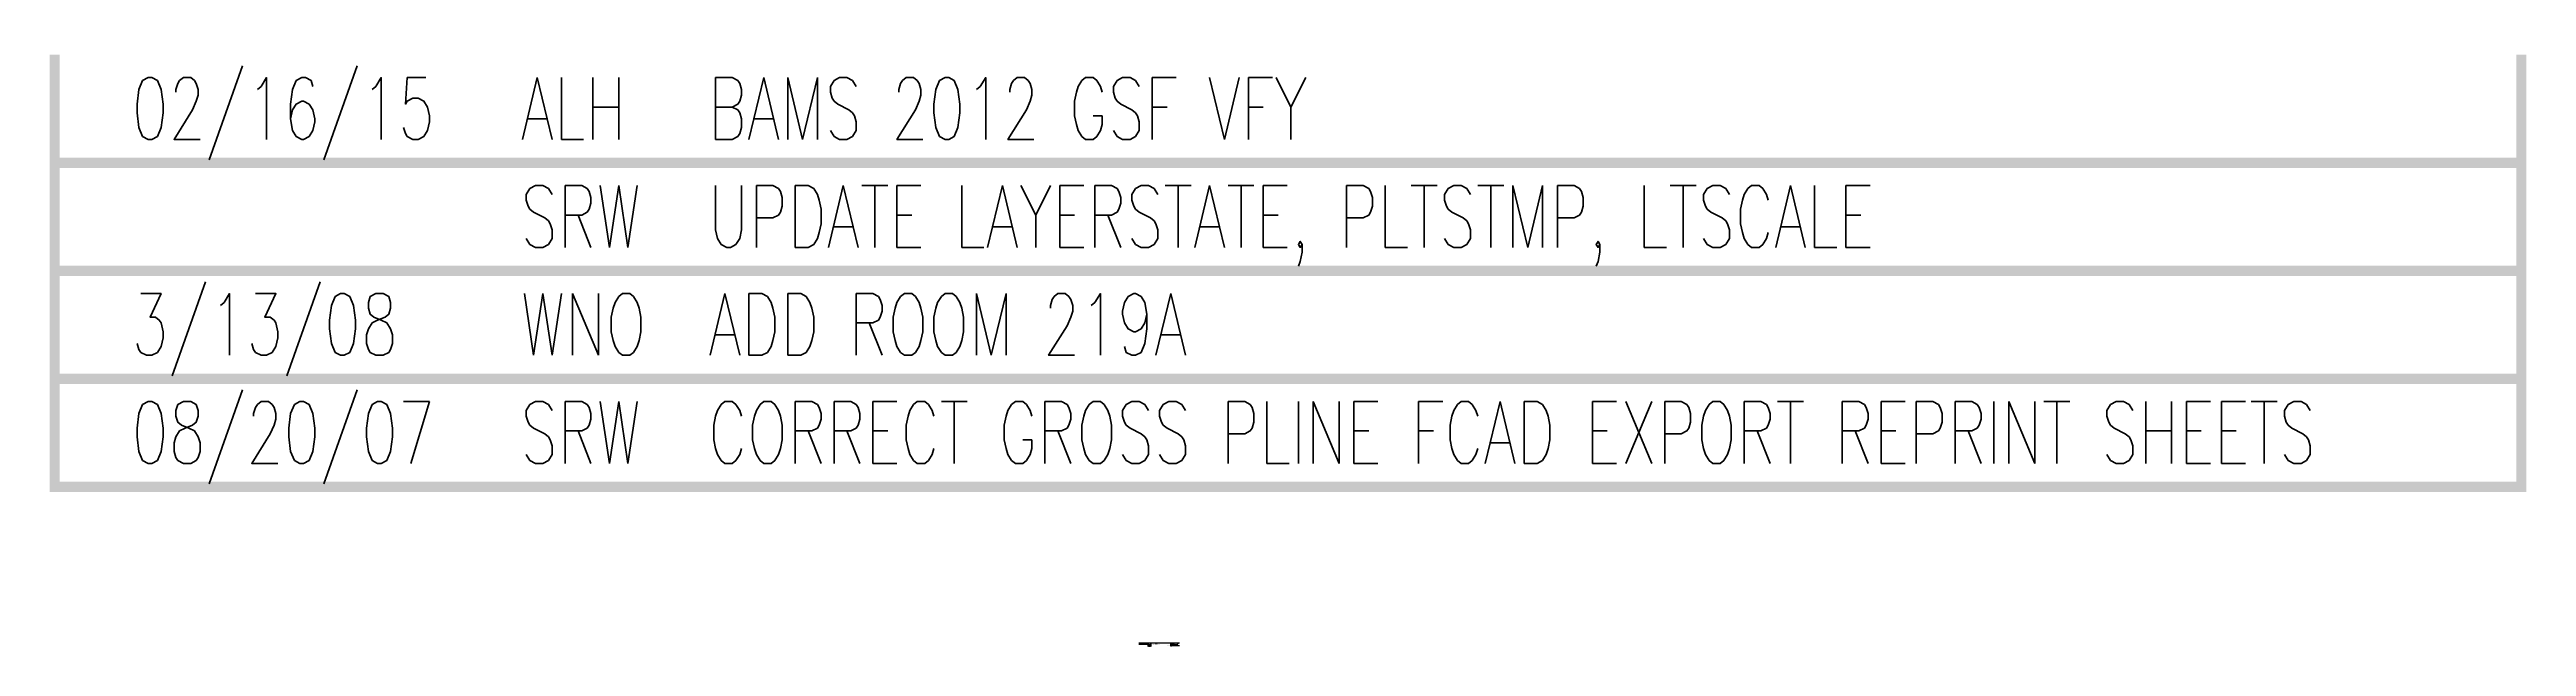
# Model space of a CAD drawing. Header units: inches. Extents: x -424 to 2944, y 0 to 2236.
# Drawn here: x -424 to 540, y 0 to 232 of the extents above; entities that cross this region are included whole.
import ezdxf
from ezdxf.enums import TextEntityAlignment as Align

# ---------------------------------------------------------------- set-up
doc = ezdxf.new("R2010")
doc.units = ezdxf.units.IN
doc.header["$MEASUREMENT"] = 0
doc.layers.get('0').update_dxf_attribs({"linetype": 'CONTINUOUS'})
for name, color, linetype in [('A-ANNO-REVS', 1, 'CONTINUOUS'), ('A-ANNO-TTPS', 7, 'CONTINUOUS'), ('CULOGO99', 7, 'CONTINUOUS')]:
    doc.layers.add(name, color=color, linetype=linetype)
doc.styles.add('CULOGO99', font='GARA.TTF', dxfattribs={"width": 0.85})
doc.styles.add('FPTB2', font='arial.ttf', dxfattribs={"width": 0.8})
doc.styles.add('REVS', font='romans.shx', dxfattribs={"width": 0.7})
doc.styles.add('TTPS-ATTR', font='arial.ttf', dxfattribs={"width": 0.9})

# ---------------------------------------------------------------- blocks, each defined once
blk = doc.blocks.new('14_revision')
at = {"const_width": 4}
blk.add_lwpolyline([(960, 41.98), (960, 0), (0, 0), (0, 41.98)], dxfattribs=at)
at = {"style": 'REVS', "width": 0.7}
for tag, p in [('REVDATE', (29.92, 21.09)), ('REVINITIALS', (181.36, 21.09)), ('REVREASON', (254.36, 21.09))]:
    blk.add_attdef(tag, text='', height=24, dxfattribs=at).set_placement(p, align=Align.MIDDLE_LEFT)
blk = doc.blocks.new('SREV_UPDATE')
at = {"layer": 'A-ANNO-REVS'}
blk.add_blockref('14_revision', (0, 0), dxfattribs=at).add_auto_attribs({'REVREASON': 'UPDATE LAYERSTATE, PLTSTMP, LTSCALE', 'REVINITIALS': 'SRW'})
blk = doc.blocks.new('CADLOGO-TTPS')
at = {"layer": 'A-ANNO-TTPS'}
h = blk.add_hatch(color=256, dxfattribs=at)
h.paths.add_polyline_path([(0.38, -1.1), (0.38, -1.1), (0.38, -1.1), (0.38, -1.1), (0.37, -1.1), (0.36, -1.1), (0.36, -1.1), (0.35, -1.1), (0.35, -1.11), (0.35, -1.12), (0.35, -1.13), (0.36, -1.13), (0.36, -1.13), (0.37, -1.13), (0.38, -1.13), (0.38, -1.13), (0.39, -1.13), (0.39, -1.13), (0.39, -1.13), (0.39, -1.13), (0.39, -1.13), (0.38, -1.13), (0.37, -1.13), (0.36, -1.13), (0.36, -1.13), (0.35, -1.13), (0.34, -1.13), (0.34, -1.12), (0.34, -1.12), (0.34, -1.11), (0.34, -1.1), (0.34, -1.09), (0.34, -1.09), (0.34, -1.08), (0.35, -1.08), (0.36, -1.08), (0.37, -1.08), (0.38, -1.08), (0.39, -1.08), (0.39, -1.08), (0.39, -1.08), (0.39, -1.08), (0.38, -1.08), (0.38, -1.08), (0.37, -1.08), (0.36, -1.08), (0.36, -1.08), (0.35, -1.08), (0.35, -1.09), (0.35, -1.1), (0.36, -1.1), (0.37, -1.1), (0.38, -1.1)])
h.paths.add_polyline_path([(0.27, -1.09), (0.27, -1.09), (0.27, -1.09), (0.27, -1.09), (0.27, -1.08), (0.27, -1.08), (0.28, -1.08), (0.28, -1.08), (0.28, -1.08), (0.28, -1.08), (0.29, -1.08), (0.29, -1.08), (0.29, -1.08), (0.29, -1.08), (0.3, -1.08), (0.3, -1.08), (0.3, -1.08), (0.31, -1.08), (0.31, -1.08), (0.31, -1.08), (0.31, -1.08), (0.31, -1.08), (0.32, -1.08), (0.32, -1.08), (0.32, -1.08), (0.32, -1.09), (0.32, -1.09), (0.33, -1.08), (0.32, -1.08), (0.32, -1.08), (0.32, -1.08), (0.31, -1.08), (0.31, -1.08), (0.3, -1.08), (0.3, -1.08), (0.3, -1.08), (0.29, -1.08), (0.29, -1.08), (0.28, -1.08), (0.28, -1.08), (0.28, -1.08), (0.27, -1.08), (0.27, -1.08), (0.27, -1.08), (0.27, -1.08), (0.26, -1.08), (0.26, -1.08), (0.26, -1.08), (0.26, -1.09), (0.26, -1.09), (0.25, -1.09), (0.25, -1.09), (0.25, -1.09), (0.25, -1.09), (0.25, -1.09), (0.25, -1.1), (0.25, -1.1), (0.25, -1.1), (0.25, -1.1), (0.25, -1.1), (0.25, -1.1), (0.25, -1.11), (0.25, -1.11), (0.25, -1.11), (0.25, -1.11), (0.25, -1.11), (0.25, -1.11), (0.25, -1.12), (0.25, -1.12), (0.25, -1.12), (0.25, -1.12), (0.26, -1.12), (0.26, -1.12), (0.26, -1.12), (0.26, -1.13), (0.26, -1.13), (0.27, -1.13), (0.27, -1.13), (0.27, -1.13), (0.27, -1.13), (0.28, -1.13), (0.28, -1.13), (0.28, -1.13), (0.29, -1.13), (0.29, -1.13), (0.29, -1.13), (0.3, -1.13), (0.3, -1.13), (0.3, -1.13), (0.31, -1.13), (0.31, -1.13), (0.31, -1.13), (0.32, -1.13), (0.32, -1.13), (0.32, -1.13), (0.32, -1.13), (0.33, -1.12), (0.32, -1.12), (0.32, -1.12), (0.32, -1.13), (0.32, -1.13), (0.31, -1.13), (0.31, -1.13), (0.31, -1.13), (0.3, -1.13), (0.3, -1.13), (0.3, -1.13), (0.3, -1.13), (0.29, -1.13), (0.29, -1.13), (0.29, -1.13), (0.29, -1.13), (0.28, -1.13), (0.28, -1.13), (0.28, -1.13), (0.28, -1.13), (0.27, -1.12), (0.27, -1.12), (0.27, -1.12), (0.27, -1.12), (0.27, -1.12), (0.27, -1.12), (0.26, -1.12), (0.26, -1.12), (0.26, -1.11), (0.26, -1.11), (0.26, -1.11), (0.26, -1.11), (0.26, -1.11), (0.26, -1.11), (0.26, -1.1), (0.26, -1.1), (0.26, -1.1), (0.26, -1.1), (0.26, -1.1), (0.26, -1.09), (0.26, -1.09), (0.27, -1.09)])
h.paths.add_polyline_path([(0.23, -1.08), (0.23, -1.08), (0.23, -1.08), (0.23, -1.09), (0.23, -1.09), (0.23, -1.1), (0.23, -1.11), (0.23, -1.12), (0.23, -1.12), (0.23, -1.13), (0.23, -1.13), (0.23, -1.13), (0.22, -1.13), (0.22, -1.13), (0.22, -1.13), (0.22, -1.12), (0.22, -1.12), (0.22, -1.11), (0.22, -1.1), (0.22, -1.09), (0.22, -1.09), (0.22, -1.08), (0.22, -1.08)])
h.paths.add_polyline_path([(0.17, -1.09), (0.17, -1.1), (0.18, -1.1), (0.19, -1.1), (0.2, -1.1), (0.2, -1.1), (0.2, -1.1), (0.2, -1.1), (0.2, -1.1), (0.19, -1.1), (0.18, -1.1), (0.17, -1.1), (0.17, -1.1), (0.17, -1.11), (0.17, -1.12), (0.17, -1.12), (0.17, -1.13), (0.17, -1.13), (0.16, -1.13), (0.16, -1.13), (0.16, -1.13), (0.16, -1.12), (0.16, -1.12), (0.16, -1.11), (0.16, -1.1), (0.16, -1.09), (0.16, -1.09), (0.16, -1.08), (0.17, -1.08), (0.18, -1.08), (0.19, -1.08), (0.2, -1.08), (0.21, -1.08), (0.21, -1.08), (0.21, -1.08), (0.21, -1.08), (0.2, -1.08), (0.19, -1.08), (0.19, -1.08), (0.18, -1.08), (0.17, -1.08), (0.17, -1.08)])
h.paths.add_polyline_path([(0.12, -1.08), (0.11, -1.08), (0.11, -1.08), (0.1, -1.09), (0.1, -1.1), (0.12, -1.1), (0.13, -1.1), (0.14, -1.1), (0.14, -1.1), (0.14, -1.1), (0.14, -1.1), (0.13, -1.1), (0.13, -1.1), (0.12, -1.1), (0.11, -1.1), (0.1, -1.1), (0.1, -1.11), (0.1, -1.12), (0.1, -1.12), (0.11, -1.13), (0.1, -1.13), (0.1, -1.13), (0.1, -1.13), (0.09, -1.13), (0.09, -1.12), (0.09, -1.12), (0.09, -1.11), (0.09, -1.1), (0.09, -1.09), (0.09, -1.09), (0.09, -1.08), (0.1, -1.08), (0.11, -1.08), (0.12, -1.08), (0.13, -1.08), (0.14, -1.08), (0.14, -1.08), (0.14, -1.08), (0.14, -1.08), (0.14, -1.08), (0.13, -1.08), (0.12, -1.08)])
h.paths.add_polyline_path([(-0.01, -1.12), (-0.01, -1.12), (0, -1.13), (0, -1.13), (0, -1.13), (0, -1.13), (0.01, -1.13), (0.01, -1.13), (0.01, -1.13), (0.02, -1.13), (0.02, -1.13), (0.02, -1.13), (0.03, -1.13), (0.03, -1.13), (0.03, -1.13), (0.04, -1.13), (0.04, -1.13), (0.04, -1.13), (0.04, -1.13), (0.05, -1.13), (0.05, -1.13), (0.05, -1.13), (0.06, -1.13), (0.06, -1.13), (0.06, -1.13), (0.06, -1.13), (0.07, -1.12), (0.07, -1.12), (0.07, -1.12), (0.07, -1.12), (0.07, -1.12), (0.07, -1.12), (0.08, -1.12), (0.08, -1.12), (0.08, -1.11), (0.08, -1.11), (0.08, -1.11), (0.08, -1.11), (0.08, -1.11), (0.08, -1.11), (0.08, -1.1), (0.08, -1.1), (0.08, -1.1), (0.08, -1.1), (0.08, -1.1), (0.08, -1.09), (0.08, -1.09), (0.08, -1.09), (0.07, -1.09), (0.07, -1.09), (0.07, -1.09), (0.07, -1.09), (0.07, -1.09), (0.07, -1.08), (0.06, -1.08), (0.06, -1.08), (0.06, -1.08), (0.06, -1.08), (0.05, -1.08), (0.05, -1.08), (0.05, -1.08), (0.04, -1.08), (0.04, -1.08), (0.04, -1.08), (0.04, -1.08), (0.03, -1.08), (0.03, -1.08), (0.03, -1.08), (0.02, -1.08), (0.02, -1.08), (0.02, -1.08), (0.01, -1.08), (0.01, -1.08), (0.01, -1.08), (0, -1.08), (0, -1.08), (0, -1.08), (0, -1.08), (-0.01, -1.08), (-0.01, -1.09), (-0.01, -1.09), (-0.01, -1.09), (-0.01, -1.09), (-0.01, -1.09), (-0.02, -1.09), (-0.02, -1.09), (-0.02, -1.09), (-0.02, -1.1), (-0.02, -1.1), (-0.02, -1.1), (-0.02, -1.1), (-0.02, -1.1), (-0.02, -1.11), (-0.02, -1.11), (-0.02, -1.11), (-0.02, -1.11), (-0.02, -1.11), (-0.02, -1.11), (-0.02, -1.12), (-0.02, -1.12), (-0.01, -1.12), (-0.01, -1.12), (-0.01, -1.12), (-0.01, -1.12)])
h.paths.add_polyline_path([(0.02, -1.13), (0.02, -1.13), (0.03, -1.13), (0.03, -1.13), (0.03, -1.13), (0.04, -1.13), (0.04, -1.13), (0.04, -1.13), (0.04, -1.13), (0.05, -1.13), (0.05, -1.13), (0.05, -1.13), (0.05, -1.12), (0.05, -1.12), (0.06, -1.12), (0.06, -1.12), (0.06, -1.12), (0.06, -1.12), (0.06, -1.12), (0.06, -1.12), (0.06, -1.11), (0.06, -1.11), (0.07, -1.11), (0.07, -1.11), (0.07, -1.11), (0.07, -1.1), (0.07, -1.1), (0.07, -1.1), (0.07, -1.1), (0.06, -1.1), (0.06, -1.1), (0.06, -1.09), (0.06, -1.09), (0.06, -1.09), (0.06, -1.09), (0.06, -1.09), (0.06, -1.09), (0.06, -1.09), (0.05, -1.08), (0.05, -1.08), (0.05, -1.08), (0.05, -1.08), (0.05, -1.08), (0.04, -1.08), (0.04, -1.08), (0.04, -1.08), (0.04, -1.08), (0.03, -1.08), (0.03, -1.08), (0.03, -1.08), (0.02, -1.08), (0.02, -1.08), (0.02, -1.08), (0.02, -1.08), (0.01, -1.08), (0.01, -1.08), (0.01, -1.08), (0.01, -1.08), (0.01, -1.08), (0, -1.09), (0, -1.09), (0, -1.09), (0, -1.09), (0, -1.09), (0, -1.09), (0, -1.09), (0, -1.1), (-0.01, -1.1), (-0.01, -1.1), (-0.01, -1.1), (-0.01, -1.1), (-0.01, -1.1), (-0.01, -1.11), (-0.01, -1.11), (-0.01, -1.11), (-0.01, -1.11), (0, -1.11), (0, -1.12), (0, -1.12), (0, -1.12), (0, -1.12), (0, -1.12), (0, -1.12), (0.01, -1.12), (0.01, -1.12), (0.01, -1.13), (0.01, -1.13), (0.01, -1.13), (0.02, -1.13), (0.02, -1.13)], flags=16)
h.paths.add_polyline_path([(-0.12, -1.13), (-0.12, -1.12), (-0.12, -1.12), (-0.12, -1.12), (-0.11, -1.12), (-0.11, -1.12), (-0.11, -1.12), (-0.11, -1.12), (-0.11, -1.11), (-0.11, -1.11), (-0.11, -1.11), (-0.11, -1.11), (-0.11, -1.11), (-0.11, -1.11), (-0.11, -1.1), (-0.11, -1.1), (-0.11, -1.1), (-0.11, -1.1), (-0.11, -1.1), (-0.11, -1.09), (-0.11, -1.09), (-0.11, -1.09), (-0.11, -1.09), (-0.11, -1.09), (-0.11, -1.09), (-0.12, -1.09), (-0.12, -1.08), (-0.12, -1.08), (-0.12, -1.08), (-0.12, -1.08), (-0.13, -1.08), (-0.13, -1.08), (-0.13, -1.08), (-0.13, -1.08), (-0.14, -1.08), (-0.14, -1.08), (-0.14, -1.08), (-0.14, -1.08), (-0.15, -1.08), (-0.15, -1.08), (-0.16, -1.08), (-0.18, -1.08), (-0.19, -1.08), (-0.19, -1.08), (-0.19, -1.09), (-0.19, -1.09), (-0.19, -1.1), (-0.19, -1.11), (-0.19, -1.12), (-0.19, -1.12), (-0.19, -1.13), (-0.19, -1.13), (-0.18, -1.13), (-0.18, -1.13), (-0.17, -1.13), (-0.16, -1.13), (-0.16, -1.13), (-0.15, -1.13), (-0.15, -1.13), (-0.15, -1.13), (-0.14, -1.13), (-0.14, -1.13), (-0.14, -1.13), (-0.13, -1.13), (-0.13, -1.13), (-0.13, -1.13), (-0.13, -1.13)])
h.paths.add_polyline_path([(-0.14, -1.13), (-0.14, -1.13), (-0.14, -1.13), (-0.14, -1.13), (-0.14, -1.12), (-0.13, -1.12), (-0.13, -1.12), (-0.13, -1.12), (-0.13, -1.12), (-0.13, -1.12), (-0.12, -1.12), (-0.12, -1.12), (-0.12, -1.12), (-0.12, -1.11), (-0.12, -1.11), (-0.12, -1.11), (-0.12, -1.11), (-0.12, -1.11), (-0.12, -1.1), (-0.12, -1.1), (-0.12, -1.1), (-0.12, -1.1), (-0.12, -1.1), (-0.12, -1.09), (-0.12, -1.09), (-0.12, -1.09), (-0.12, -1.09), (-0.12, -1.09), (-0.13, -1.09), (-0.13, -1.09), (-0.13, -1.09), (-0.13, -1.09), (-0.13, -1.08), (-0.14, -1.08), (-0.14, -1.08), (-0.14, -1.08), (-0.14, -1.08), (-0.15, -1.08), (-0.15, -1.08), (-0.15, -1.08), (-0.15, -1.08), (-0.16, -1.08), (-0.17, -1.08), (-0.17, -1.08), (-0.18, -1.08), (-0.18, -1.09), (-0.18, -1.1), (-0.18, -1.1), (-0.18, -1.11), (-0.18, -1.12), (-0.18, -1.13), (-0.17, -1.13), (-0.16, -1.13), (-0.16, -1.13), (-0.15, -1.13), (-0.15, -1.13), (-0.15, -1.13)], flags=16)
h.paths.add_polyline_path([(-0.23, -1.12), (-0.23, -1.11), (-0.24, -1.11), (-0.25, -1.11), (-0.26, -1.11), (-0.27, -1.11), (-0.27, -1.12), (-0.27, -1.12), (-0.28, -1.13), (-0.28, -1.13), (-0.28, -1.13), (-0.29, -1.13), (-0.29, -1.13), (-0.25, -1.08), (-0.24, -1.08), (-0.23, -1.09), (-0.22, -1.1), (-0.21, -1.12), (-0.2, -1.13), (-0.21, -1.13), (-0.21, -1.13), (-0.21, -1.13), (-0.21, -1.13), (-0.22, -1.13), (-0.22, -1.12)])
h.paths.add_polyline_path([(-0.25, -1.11), (-0.24, -1.11), (-0.23, -1.11), (-0.24, -1.1), (-0.25, -1.09), (-0.26, -1.1), (-0.26, -1.11), (-0.25, -1.11)], flags=16)
h.paths.add_polyline_path([(-0.38, -1.1), (-0.38, -1.1), (-0.38, -1.1), (-0.38, -1.1), (-0.38, -1.1), (-0.38, -1.1), (-0.38, -1.09), (-0.38, -1.09), (-0.38, -1.09), (-0.38, -1.09), (-0.37, -1.09), (-0.37, -1.09), (-0.37, -1.09), (-0.37, -1.08), (-0.37, -1.08), (-0.36, -1.08), (-0.36, -1.08), (-0.36, -1.08), (-0.36, -1.08), (-0.35, -1.08), (-0.35, -1.08), (-0.35, -1.08), (-0.34, -1.08), (-0.34, -1.08), (-0.34, -1.08), (-0.33, -1.08), (-0.33, -1.08), (-0.32, -1.08), (-0.32, -1.08), (-0.32, -1.08), (-0.31, -1.08), (-0.31, -1.08), (-0.31, -1.08), (-0.3, -1.08), (-0.3, -1.09), (-0.31, -1.09), (-0.31, -1.08), (-0.31, -1.08), (-0.31, -1.08), (-0.31, -1.08), (-0.32, -1.08), (-0.32, -1.08), (-0.32, -1.08), (-0.32, -1.08), (-0.33, -1.08), (-0.33, -1.08), (-0.33, -1.08), (-0.33, -1.08), (-0.34, -1.08), (-0.34, -1.08), (-0.34, -1.08), (-0.34, -1.08), (-0.35, -1.08), (-0.35, -1.08), (-0.35, -1.08), (-0.35, -1.08), (-0.36, -1.08), (-0.36, -1.09), (-0.36, -1.09), (-0.36, -1.09), (-0.36, -1.09), (-0.36, -1.09), (-0.36, -1.09), (-0.37, -1.09), (-0.37, -1.1), (-0.37, -1.1), (-0.37, -1.1), (-0.37, -1.1), (-0.37, -1.1), (-0.37, -1.11), (-0.37, -1.11), (-0.37, -1.11), (-0.37, -1.11), (-0.37, -1.11), (-0.37, -1.11), (-0.36, -1.12), (-0.36, -1.12), (-0.36, -1.12), (-0.36, -1.12), (-0.36, -1.12), (-0.36, -1.12), (-0.36, -1.12), (-0.35, -1.12), (-0.35, -1.13), (-0.35, -1.13), (-0.35, -1.13), (-0.34, -1.13), (-0.34, -1.13), (-0.34, -1.13), (-0.34, -1.13), (-0.33, -1.13), (-0.33, -1.13), (-0.33, -1.13), (-0.33, -1.13), (-0.32, -1.13), (-0.32, -1.13), (-0.32, -1.13), (-0.32, -1.13), (-0.31, -1.13), (-0.31, -1.13), (-0.31, -1.12), (-0.3, -1.12), (-0.3, -1.12), (-0.3, -1.13), (-0.31, -1.13), (-0.31, -1.13), (-0.31, -1.13), (-0.32, -1.13), (-0.32, -1.13), (-0.32, -1.13), (-0.33, -1.13), (-0.33, -1.13), (-0.33, -1.13), (-0.34, -1.13), (-0.34, -1.13), (-0.34, -1.13), (-0.35, -1.13), (-0.35, -1.13), (-0.35, -1.13), (-0.35, -1.13), (-0.36, -1.13), (-0.36, -1.13), (-0.36, -1.13), (-0.36, -1.13), (-0.37, -1.13), (-0.37, -1.12), (-0.37, -1.12), (-0.37, -1.12), (-0.37, -1.12), (-0.38, -1.12), (-0.38, -1.12), (-0.38, -1.12), (-0.38, -1.11), (-0.38, -1.11), (-0.38, -1.11), (-0.38, -1.11), (-0.38, -1.11), (-0.38, -1.11)])
h.paths.add_polyline_path([(0.3, -0.98), (0.29, -0.98), (0.29, -0.98), (0.28, -0.98), (0.28, -1), (0.28, -1.01), (0.28, -1.02), (0.28, -1.03), (0.28, -1.05), (0.28, -1.05), (0.28, -1.05), (0.28, -1.05), (0.28, -1.03), (0.28, -1.02), (0.28, -1.01), (0.28, -1), (0.28, -0.98), (0.27, -0.98), (0.27, -0.98), (0.26, -0.98), (0.26, -0.99), (0.26, -0.98), (0.26, -0.98), (0.26, -0.98), (0.28, -0.98), (0.3, -0.98), (0.3, -0.98), (0.3, -0.98), (0.3, -0.99)])
h.paths.add_polyline_path([(0.22, -1.01), (0.23, -1.02), (0.24, -1.03), (0.24, -1.02), (0.24, -1), (0.24, -0.99), (0.24, -0.98), (0.24, -0.98), (0.24, -0.98), (0.25, -0.98), (0.25, -0.98), (0.25, -0.99), (0.25, -1.01), (0.25, -1.02), (0.25, -1.03), (0.25, -1.05), (0.24, -1.05), (0.24, -1.04), (0.23, -1.03), (0.22, -1.02), (0.21, -1.01), (0.21, -1), (0.2, -1), (0.2, -1.01), (0.2, -1.02), (0.2, -1.03), (0.2, -1.04), (0.2, -1.05), (0.2, -1.05), (0.2, -1.05), (0.19, -1.05), (0.19, -1.05), (0.19, -1.03), (0.19, -1.02), (0.19, -1.01), (0.19, -0.99), (0.19, -0.98), (0.19, -0.98), (0.2, -0.99), (0.21, -1)])
h.paths.add_polyline_path([(0.17, -1.04), (0.17, -1.04), (0.16, -1.04), (0.16, -1.04), (0.16, -1.03), (0.16, -1.01), (0.16, -1.01), (0.17, -1.01), (0.18, -1.01), (0.18, -1.01), (0.18, -1.01), (0.18, -1.01), (0.17, -1.01), (0.16, -1.01), (0.16, -1), (0.16, -0.98), (0.16, -0.98), (0.17, -0.98), (0.18, -0.98), (0.18, -0.98), (0.18, -0.98), (0.18, -0.98), (0.17, -0.98), (0.17, -0.98), (0.16, -0.98), (0.15, -0.98), (0.15, -0.99), (0.15, -1.01), (0.15, -1.02), (0.15, -1.03), (0.15, -1.05), (0.16, -1.05), (0.17, -1.05), (0.18, -1.05), (0.18, -1.05), (0.18, -1.05), (0.18, -1.04), (0.18, -1.04), (0.18, -1.04)])
h.paths.add_polyline_path([(0.13, -0.98), (0.14, -1), (0.14, -1.01), (0.14, -1.03), (0.14, -1.05), (0.14, -1.05), (0.14, -1.05), (0.13, -1.05), (0.13, -1.03), (0.13, -1.02), (0.13, -1.01), (0.13, -1), (0.12, -1.01), (0.12, -1.02), (0.11, -1.03), (0.11, -1.04), (0.1, -1.05), (0.1, -1.05), (0.1, -1.03), (0.09, -1.02), (0.09, -1.01), (0.08, -1), (0.08, -1.01), (0.08, -1.02), (0.08, -1.03), (0.08, -1.04), (0.08, -1.05), (0.07, -1.05), (0.07, -1.05), (0.07, -1.05), (0.07, -1.03), (0.07, -1.01), (0.08, -1), (0.08, -0.98), (0.08, -0.98), (0.09, -0.99), (0.09, -1), (0.1, -1.02), (0.11, -1.03), (0.11, -1.02), (0.12, -1), (0.13, -0.99), (0.13, -0.98)])
h.paths.add_polyline_path([(0.05, -1.04), (0.05, -1.04), (0.04, -1.04), (0.04, -1.04), (0.04, -1.03), (0.04, -1.01), (0.04, -1.01), (0.05, -1.01), (0.05, -1.01), (0.06, -1.01), (0.06, -1.01), (0.06, -1.01), (0.05, -1.01), (0.04, -1.01), (0.04, -1), (0.04, -0.98), (0.04, -0.98), (0.05, -0.98), (0.05, -0.98), (0.06, -0.98), (0.06, -0.98), (0.06, -0.98), (0.05, -0.98), (0.04, -0.98), (0.04, -0.98), (0.03, -0.98), (0.03, -0.99), (0.03, -1.01), (0.03, -1.02), (0.03, -1.03), (0.03, -1.05), (0.04, -1.05), (0.04, -1.05), (0.05, -1.05), (0.06, -1.05), (0.06, -1.05), (0.06, -1.04), (0.06, -1.04), (0.06, -1.04)])
h.paths.add_polyline_path([(-0.03, -1.04), (-0.03, -1.04), (-0.03, -1.04), (-0.04, -1.03), (-0.04, -1.03), (-0.04, -1.03), (-0.04, -1.02), (-0.04, -1.02), (-0.04, -1.02), (-0.04, -1.02), (-0.04, -1.01), (-0.04, -1.01), (-0.04, -1.01), (-0.04, -1), (-0.04, -1), (-0.04, -1), (-0.04, -0.99), (-0.04, -0.99), (-0.03, -0.99), (-0.03, -0.99), (-0.03, -0.99), (-0.03, -0.98), (-0.03, -0.98), (-0.02, -0.98), (-0.02, -0.98), (-0.02, -0.98), (-0.01, -0.98), (-0.01, -0.98), (-0.01, -0.98), (0, -0.98), (0, -0.98), (0.01, -0.98), (0.01, -0.98), (0.01, -0.98), (0.01, -0.98), (0.02, -0.98), (0.02, -0.98), (0.02, -0.99), (0.02, -0.99), (0.02, -0.99), (0.02, -0.99), (0.02, -0.99), (0.01, -0.99), (0.01, -0.99), (0.01, -0.99), (0.01, -0.98), (0.01, -0.98), (0, -0.98), (0, -0.98), (0, -0.98), (-0.01, -0.98), (-0.01, -0.98), (-0.01, -0.98), (-0.02, -0.98), (-0.02, -0.98), (-0.02, -0.98), (-0.02, -0.99), (-0.02, -0.99), (-0.02, -0.99), (-0.03, -0.99), (-0.03, -0.99), (-0.03, -0.99), (-0.03, -1), (-0.03, -1), (-0.03, -1), (-0.03, -1.01), (-0.03, -1.01), (-0.03, -1.01), (-0.03, -1.02), (-0.03, -1.02), (-0.03, -1.02), (-0.03, -1.03), (-0.03, -1.03), (-0.03, -1.03), (-0.03, -1.03), (-0.03, -1.04), (-0.02, -1.04), (-0.02, -1.04), (-0.02, -1.04), (-0.02, -1.04), (-0.02, -1.04), (-0.01, -1.04), (-0.01, -1.04), (-0.01, -1.04), (-0.01, -1.04), (0, -1.04), (0, -1.04), (0, -1.04), (0.01, -1.04), (0.01, -1.04), (0.01, -1.04), (0.01, -1.03), (0.01, -1.02), (0.01, -1.02), (0.01, -1.02), (0.02, -1.02), (0.02, -1.02), (0.02, -1.02), (0.02, -1.03), (0.02, -1.04), (0.02, -1.04), (0.01, -1.05), (0.01, -1.05), (0.01, -1.05), (0, -1.05), (0, -1.05), (-0.01, -1.05), (-0.01, -1.05), (-0.01, -1.05), (-0.02, -1.05), (-0.02, -1.05), (-0.02, -1.05), (-0.02, -1.05), (-0.03, -1.04), (-0.03, -1.04)])
h.paths.add_polyline_path([(-0.09, -1.02), (-0.1, -1.03), (-0.1, -1.05), (-0.1, -1.05), (-0.11, -1.05), (-0.11, -1.05), (-0.08, -0.98), (-0.08, -0.98), (-0.07, -1), (-0.06, -1.02), (-0.05, -1.05), (-0.05, -1.05), (-0.06, -1.05), (-0.06, -1.05), (-0.06, -1.03), (-0.07, -1.02), (-0.08, -1.02), (-0.08, -1.02)])
h.paths.add_polyline_path([(-0.07, -1.02), (-0.07, -1), (-0.08, -0.99), (-0.09, -1), (-0.09, -1.02), (-0.08, -1.02), (-0.08, -1.02)], flags=16)
h.paths.add_polyline_path([(-0.12, -1.05), (-0.13, -1.04), (-0.13, -1.03), (-0.14, -1.02), (-0.15, -1.01), (-0.16, -1), (-0.16, -1), (-0.16, -1.01), (-0.17, -1.02), (-0.17, -1.03), (-0.16, -1.04), (-0.16, -1.05), (-0.17, -1.05), (-0.17, -1.05), (-0.17, -1.05), (-0.17, -1.05), (-0.17, -1.03), (-0.17, -1.02), (-0.17, -1.01), (-0.17, -0.99), (-0.17, -0.98), (-0.17, -0.98), (-0.16, -0.99), (-0.15, -1), (-0.14, -1.01), (-0.13, -1.02), (-0.12, -1.03), (-0.12, -1.02), (-0.12, -1), (-0.12, -0.99), (-0.12, -0.98), (-0.12, -0.98), (-0.12, -0.98), (-0.12, -0.98), (-0.12, -0.98), (-0.12, -0.99), (-0.12, -1.01), (-0.12, -1.02), (-0.12, -1.03), (-0.12, -1.05)])
h.paths.add_polyline_path([(-0.24, -0.89), (-0.23, -0.89), (-0.22, -0.89), (-0.23, -0.87), (-0.24, -0.84), (-0.25, -0.87), (-0.26, -0.89), (-0.25, -0.89)], flags=16)
h.paths.add_polyline_path([(-0.21, -1.02), (-0.21, -1.02), (-0.2, -1.02), (-0.2, -1), (-0.21, -0.99), (-0.21, -1), (-0.22, -1.02)], flags=16)
h.paths.add_polyline_path([(-0.19, -1.03), (-0.2, -1.02), (-0.21, -1.02), (-0.21, -1.02), (-0.22, -1.02), (-0.23, -1.03), (-0.23, -1.05), (-0.23, -1.05), (-0.23, -1.05), (-0.24, -1.05), (-0.21, -0.98), (-0.21, -0.98), (-0.2, -1), (-0.19, -1.02), (-0.18, -1.05), (-0.18, -1.05), (-0.19, -1.05), (-0.19, -1.05)])
h.paths.add_polyline_path([(-0.25, -1.03), (-0.25, -1.05), (-0.25, -1.05), (-0.25, -1.05), (-0.25, -1.05), (-0.26, -1.03), (-0.26, -1.02), (-0.26, -1.01), (-0.26, -1), (-0.26, -1.01), (-0.27, -1.02), (-0.27, -1.03), (-0.28, -1.04), (-0.28, -1.05), (-0.28, -1.05), (-0.29, -1.03), (-0.3, -1.02), (-0.3, -1.01), (-0.31, -1), (-0.31, -1.01), (-0.31, -1.02), (-0.31, -1.03), (-0.31, -1.04), (-0.31, -1.05), (-0.31, -1.05), (-0.32, -1.05), (-0.32, -1.05), (-0.32, -1.03), (-0.31, -1.01), (-0.31, -1), (-0.31, -0.98), (-0.31, -0.98), (-0.3, -0.99), (-0.3, -1), (-0.29, -1.02), (-0.28, -1.03), (-0.27, -1.02), (-0.27, -1), (-0.26, -0.99), (-0.25, -0.98), (-0.25, -0.98), (-0.25, -1), (-0.25, -1.01)])
h.paths.add_polyline_path([(0.39, -0.97), (0.39, -0.97), (0.39, -0.96), (0.39, -0.96), (0.39, -0.96), (0.39, -0.95), (0.39, -0.95), (0.38, -0.95), (0.38, -0.95), (0.38, -0.94), (0.38, -0.94), (0.38, -0.94), (0.38, -0.94), (0.38, -0.93), (0.37, -0.93), (0.37, -0.93), (0.37, -0.93), (0.37, -0.93), (0.35, -0.91), (0.34, -0.91), (0.34, -0.91), (0.34, -0.9), (0.34, -0.9), (0.34, -0.9), (0.34, -0.9), (0.33, -0.9), (0.33, -0.89), (0.33, -0.89), (0.33, -0.89), (0.33, -0.89), (0.33, -0.88), (0.33, -0.88), (0.33, -0.88), (0.33, -0.88), (0.33, -0.87), (0.33, -0.87), (0.33, -0.87), (0.33, -0.86), (0.33, -0.86), (0.33, -0.86), (0.33, -0.86), (0.33, -0.85), (0.33, -0.85), (0.33, -0.85), (0.33, -0.85), (0.33, -0.84), (0.33, -0.84), (0.34, -0.84), (0.34, -0.84), (0.34, -0.84), (0.34, -0.83), (0.34, -0.83), (0.34, -0.83), (0.34, -0.83), (0.35, -0.83), (0.35, -0.83), (0.35, -0.83), (0.35, -0.83), (0.35, -0.83), (0.35, -0.83), (0.36, -0.83), (0.36, -0.83), (0.36, -0.83), (0.36, -0.83), (0.36, -0.83), (0.36, -0.83), (0.37, -0.83), (0.37, -0.84), (0.37, -0.84), (0.37, -0.84), (0.37, -0.84), (0.37, -0.84), (0.37, -0.85), (0.37, -0.85), (0.37, -0.85), (0.38, -0.85), (0.38, -0.86), (0.38, -0.86), (0.38, -0.85), (0.38, -0.85), (0.38, -0.84), (0.38, -0.84), (0.38, -0.84), (0.38, -0.83), (0.38, -0.83), (0.38, -0.83), (0.38, -0.82), (0.38, -0.82), (0.38, -0.82), (0.37, -0.82), (0.37, -0.82), (0.37, -0.82), (0.37, -0.81), (0.36, -0.81), (0.36, -0.81), (0.36, -0.81), (0.36, -0.81), (0.35, -0.81), (0.35, -0.81), (0.35, -0.81), (0.35, -0.81), (0.34, -0.81), (0.34, -0.81), (0.34, -0.82), (0.34, -0.82), (0.34, -0.82), (0.33, -0.82), (0.33, -0.82), (0.33, -0.82), (0.33, -0.83), (0.33, -0.83), (0.32, -0.83), (0.32, -0.83), (0.32, -0.84), (0.32, -0.84), (0.32, -0.84), (0.32, -0.85), (0.32, -0.85), (0.32, -0.85), (0.31, -0.85), (0.31, -0.86), (0.31, -0.86), (0.31, -0.87), (0.31, -0.87), (0.31, -0.87), (0.31, -0.88), (0.31, -0.88), (0.31, -0.88), (0.31, -0.89), (0.31, -0.89), (0.31, -0.89), (0.31, -0.9), (0.32, -0.9), (0.32, -0.9), (0.32, -0.91), (0.32, -0.91), (0.32, -0.91), (0.32, -0.92), (0.32, -0.92), (0.32, -0.92), (0.33, -0.92), (0.33, -0.93), (0.33, -0.93), (0.33, -0.93), (0.33, -0.93), (0.33, -0.93), (0.36, -0.95), (0.36, -0.95), (0.36, -0.95), (0.36, -0.95), (0.36, -0.95), (0.36, -0.96), (0.37, -0.96), (0.37, -0.96), (0.37, -0.96), (0.37, -0.97), (0.37, -0.97), (0.37, -0.97), (0.37, -0.97), (0.37, -0.98), (0.37, -0.98), (0.37, -0.98), (0.37, -0.99), (0.37, -0.99), (0.37, -0.99), (0.37, -0.99), (0.37, -1), (0.37, -1), (0.37, -1), (0.37, -1.01), (0.37, -1.01), (0.37, -1.01), (0.37, -1.01), (0.37, -1.02), (0.37, -1.02), (0.37, -1.02), (0.37, -1.02), (0.37, -1.03), (0.36, -1.03), (0.36, -1.03), (0.36, -1.03), (0.36, -1.03), (0.36, -1.03), (0.36, -1.04), (0.35, -1.04), (0.35, -1.04), (0.35, -1.04), (0.35, -1.04), (0.35, -1.04), (0.35, -1.04), (0.34, -1.04), (0.34, -1.04), (0.34, -1.04), (0.34, -1.04), (0.34, -1.04), (0.34, -1.03), (0.33, -1.03), (0.33, -1.03), (0.33, -1.03), (0.33, -1.03), (0.33, -1.03), (0.33, -1.02), (0.32, -1.02), (0.32, -1.02), (0.32, -1.01), (0.32, -1.01), (0.32, -1.01), (0.32, -1), (0.31, -1), (0.31, -1.01), (0.31, -1.01), (0.31, -1.02), (0.31, -1.02), (0.31, -1.03), (0.31, -1.03), (0.31, -1.04), (0.31, -1.04), (0.31, -1.04), (0.32, -1.04), (0.32, -1.04), (0.32, -1.05), (0.32, -1.05), (0.33, -1.05), (0.33, -1.05), (0.33, -1.05), (0.34, -1.05), (0.34, -1.05), (0.34, -1.05), (0.34, -1.05), (0.35, -1.05), (0.35, -1.05), (0.35, -1.05), (0.35, -1.05), (0.36, -1.05), (0.36, -1.05), (0.36, -1.05), (0.36, -1.05), (0.36, -1.04), (0.37, -1.04), (0.37, -1.04), (0.37, -1.04), (0.37, -1.04), (0.37, -1.03), (0.38, -1.03), (0.38, -1.03), (0.38, -1.03), (0.38, -1.02), (0.38, -1.02), (0.38, -1.02), (0.38, -1.01), (0.39, -1.01), (0.39, -1.01), (0.39, -1), (0.39, -1), (0.39, -0.99), (0.39, -0.99), (0.39, -0.99), (0.39, -0.98), (0.39, -0.98), (0.39, -0.97)])
h.paths.add_polyline_path([(0.28, -0.87), (0.28, -0.88), (0.28, -0.88), (0.28, -0.88), (0.27, -0.88), (0.26, -0.88), (0.25, -0.88), (0.24, -0.88), (0.24, -0.88), (0.24, -0.91), (0.24, -0.93), (0.25, -0.93), (0.25, -0.93), (0.26, -0.93), (0.27, -0.93), (0.28, -0.93), (0.28, -0.93), (0.28, -0.93), (0.28, -0.94), (0.28, -0.94), (0.28, -0.94), (0.27, -0.94), (0.26, -0.94), (0.25, -0.94), (0.23, -0.94), (0.22, -0.94), (0.22, -0.92), (0.22, -0.9), (0.22, -0.88), (0.22, -0.86), (0.22, -0.84), (0.22, -0.82), (0.23, -0.82), (0.25, -0.82), (0.26, -0.82), (0.27, -0.82), (0.28, -0.82), (0.28, -0.83), (0.28, -0.83), (0.28, -0.83), (0.27, -0.83), (0.27, -0.83), (0.26, -0.83), (0.25, -0.83), (0.25, -0.83), (0.24, -0.83), (0.24, -0.85), (0.24, -0.87), (0.25, -0.87), (0.26, -0.87)])
h.paths.add_polyline_path([(0.21, -0.84), (0.21, -0.86), (0.21, -0.88), (0.21, -0.9), (0.21, -0.92), (0.21, -0.94), (0.2, -0.94), (0.2, -0.94), (0.19, -0.94), (0.19, -0.94), (0.19, -0.92), (0.19, -0.9), (0.19, -0.88), (0.19, -0.86), (0.19, -0.84), (0.19, -0.82), (0.19, -0.82), (0.2, -0.82), (0.2, -0.82), (0.21, -0.82)])
h.paths.add_polyline_path([(0.18, -0.82), (0.17, -0.83), (0.17, -0.83), (0.18, -0.83), (0.17, -0.83), (0.16, -0.83), (0.15, -0.83), (0.15, -0.83), (0.14, -0.83), (0.14, -0.85), (0.14, -0.87), (0.14, -0.89), (0.14, -0.9), (0.14, -0.92), (0.14, -0.94), (0.13, -0.94), (0.13, -0.94), (0.13, -0.94), (0.12, -0.94), (0.12, -0.92), (0.12, -0.9), (0.12, -0.89), (0.12, -0.87), (0.12, -0.85), (0.12, -0.83), (0.12, -0.83), (0.11, -0.83), (0.1, -0.83), (0.09, -0.83), (0.09, -0.83), (0.09, -0.83), (0.09, -0.83), (0.09, -0.82), (0.12, -0.82), (0.15, -0.82)])
h.paths.add_polyline_path([(0.07, -0.86), (0.07, -0.88), (0.07, -0.9), (0.07, -0.92), (0.07, -0.94), (0.07, -0.94), (0.06, -0.94), (0.06, -0.94), (0.05, -0.94), (0.06, -0.92), (0.06, -0.9), (0.06, -0.88), (0.06, -0.86), (0.06, -0.84), (0.05, -0.82), (0.06, -0.82), (0.06, -0.82), (0.07, -0.82), (0.07, -0.82), (0.07, -0.84)])
h.paths.add_polyline_path([(0.02, -0.93), (0.03, -0.93), (0.04, -0.93), (0.04, -0.93), (0.04, -0.94), (0.04, -0.94), (0.03, -0.94), (0.02, -0.94), (0, -0.94), (-0.01, -0.94), (-0.02, -0.94), (-0.02, -0.92), (-0.02, -0.9), (-0.02, -0.88), (-0.02, -0.86), (-0.02, -0.84), (-0.02, -0.82), (-0.02, -0.82), (-0.01, -0.82), (-0.01, -0.82), (-0.01, -0.82), (-0.01, -0.84), (-0.01, -0.86), (-0.01, -0.88), (-0.01, -0.9), (-0.01, -0.91), (-0.01, -0.93), (0, -0.93), (0.01, -0.93)])
h.paths.add_polyline_path([(-0.05, -0.92), (-0.05, -0.9), (-0.05, -0.88), (-0.05, -0.86), (-0.05, -0.84), (-0.05, -0.82), (-0.05, -0.82), (-0.05, -0.82), (-0.04, -0.82), (-0.04, -0.82), (-0.04, -0.84), (-0.04, -0.86), (-0.04, -0.88), (-0.04, -0.9), (-0.04, -0.92), (-0.04, -0.94), (-0.04, -0.94), (-0.05, -0.94), (-0.05, -0.94), (-0.05, -0.94)])
h.paths.add_polyline_path([(-0.14, -0.92), (-0.14, -0.92), (-0.14, -0.92), (-0.14, -0.91), (-0.15, -0.91), (-0.15, -0.91), (-0.15, -0.9), (-0.15, -0.9), (-0.15, -0.9), (-0.15, -0.89), (-0.15, -0.89), (-0.15, -0.88), (-0.15, -0.88), (-0.15, -0.87), (-0.15, -0.87), (-0.15, -0.87), (-0.15, -0.86), (-0.15, -0.86), (-0.15, -0.85), (-0.15, -0.85), (-0.14, -0.85), (-0.14, -0.84), (-0.14, -0.84), (-0.14, -0.84), (-0.14, -0.84), (-0.13, -0.83), (-0.13, -0.83), (-0.13, -0.83), (-0.13, -0.83), (-0.12, -0.83), (-0.12, -0.83), (-0.12, -0.83), (-0.11, -0.83), (-0.11, -0.83), (-0.1, -0.83), (-0.1, -0.83), (-0.1, -0.83), (-0.09, -0.83), (-0.09, -0.83), (-0.09, -0.83), (-0.08, -0.83), (-0.08, -0.83), (-0.08, -0.84), (-0.08, -0.84), (-0.07, -0.84), (-0.07, -0.83), (-0.07, -0.82), (-0.08, -0.82), (-0.08, -0.82), (-0.09, -0.82), (-0.09, -0.82), (-0.1, -0.82), (-0.1, -0.82), (-0.11, -0.82), (-0.11, -0.82), (-0.12, -0.82), (-0.12, -0.82), (-0.13, -0.82), (-0.13, -0.82), (-0.14, -0.82), (-0.14, -0.83), (-0.14, -0.83), (-0.15, -0.83), (-0.15, -0.83), (-0.15, -0.83), (-0.15, -0.84), (-0.16, -0.84), (-0.16, -0.84), (-0.16, -0.85), (-0.16, -0.85), (-0.16, -0.85), (-0.17, -0.86), (-0.17, -0.86), (-0.17, -0.87), (-0.17, -0.87), (-0.17, -0.87), (-0.17, -0.88), (-0.17, -0.88), (-0.17, -0.89), (-0.17, -0.89), (-0.17, -0.9), (-0.17, -0.9), (-0.17, -0.9), (-0.16, -0.91), (-0.16, -0.91), (-0.16, -0.92), (-0.16, -0.92), (-0.16, -0.92), (-0.15, -0.93), (-0.15, -0.93), (-0.15, -0.93), (-0.15, -0.93), (-0.14, -0.94), (-0.14, -0.94), (-0.14, -0.94), (-0.13, -0.94), (-0.13, -0.94), (-0.12, -0.94), (-0.12, -0.94), (-0.12, -0.94), (-0.11, -0.94), (-0.11, -0.94), (-0.1, -0.94), (-0.1, -0.94), (-0.09, -0.94), (-0.09, -0.94), (-0.09, -0.94), (-0.08, -0.94), (-0.08, -0.94), (-0.07, -0.93), (-0.07, -0.92), (-0.07, -0.92), (-0.08, -0.93), (-0.08, -0.93), (-0.08, -0.93), (-0.09, -0.93), (-0.09, -0.93), (-0.09, -0.93), (-0.1, -0.94), (-0.1, -0.94), (-0.1, -0.94), (-0.11, -0.94), (-0.11, -0.94), (-0.11, -0.94), (-0.12, -0.93), (-0.12, -0.93), (-0.12, -0.93), (-0.13, -0.93), (-0.13, -0.93), (-0.13, -0.93), (-0.14, -0.92)])
h.paths.add_polyline_path([(-0.2, -0.94), (-0.2, -0.94), (-0.21, -0.92), (-0.22, -0.89), (-0.23, -0.89), (-0.24, -0.89), (-0.25, -0.89), (-0.26, -0.89), (-0.27, -0.92), (-0.28, -0.94), (-0.28, -0.94), (-0.29, -0.94), (-0.29, -0.94), (-0.29, -0.94), (-0.24, -0.82), (-0.24, -0.82), (-0.22, -0.85), (-0.21, -0.88), (-0.2, -0.91), (-0.19, -0.94), (-0.19, -0.94), (-0.19, -0.94)])
h.paths.add_polyline_path([(-0.31, -0.92), (-0.31, -0.92), (-0.31, -0.93), (-0.32, -0.93), (-0.32, -0.93), (-0.33, -0.93), (-0.34, -0.93), (-0.34, -0.93), (-0.35, -0.93), (-0.36, -0.93), (-0.37, -0.93), (-0.37, -0.95), (-0.37, -0.97), (-0.37, -0.99), (-0.37, -1.01), (-0.37, -1.03), (-0.36, -1.05), (-0.37, -1.05), (-0.37, -1.05), (-0.37, -1.05), (-0.38, -1.05), (-0.38, -1.05), (-0.38, -1.05), (-0.38, -1.02), (-0.38, -1), (-0.38, -0.98), (-0.38, -0.96), (-0.38, -0.93), (-0.38, -0.91), (-0.38, -0.89), (-0.38, -0.86), (-0.38, -0.84), (-0.38, -0.82), (-0.37, -0.82), (-0.36, -0.82), (-0.35, -0.82), (-0.34, -0.82), (-0.33, -0.82), (-0.32, -0.82), (-0.31, -0.82), (-0.31, -0.82), (-0.31, -0.83), (-0.31, -0.83), (-0.31, -0.83), (-0.31, -0.84), (-0.32, -0.84), (-0.32, -0.83), (-0.33, -0.83), (-0.34, -0.83), (-0.34, -0.83), (-0.35, -0.83), (-0.36, -0.83), (-0.36, -0.83), (-0.37, -0.86), (-0.37, -0.88), (-0.37, -0.9), (-0.37, -0.92), (-0.36, -0.92), (-0.35, -0.92), (-0.33, -0.92), (-0.32, -0.92), (-0.31, -0.91)])
h.paths.add_polyline_path([(0.16, -0.47), (0.16, -0.46), (0.16, -0.46), (0.16, -0.46), (0.16, -0.46), (0.17, -0.46), (0.24, -0.42), (0.32, -0.46), (0.32, -0.46), (0.32, -0.46), (0.33, -0.46), (0.33, -0.46), (0.33, -0.47), (0.33, -0.47), (0.33, -0.47), (0.33, -0.64), (0.16, -0.64), (0.16, -0.47), (0.16, -0.47)])
h.paths.add_polyline_path([(-0.08, -0.47), (-0.08, -0.46), (-0.08, -0.46), (-0.08, -0.46), (-0.08, -0.46), (-0.08, -0.46), (0, -0.42), (0.08, -0.46), (0.08, -0.46), (0.08, -0.46), (0.08, -0.46), (0.08, -0.46), (0.08, -0.47), (0.09, -0.47), (0.09, -0.47), (0.09, -0.71), (-0.09, -0.71), (-0.09, -0.47), (-0.09, -0.47)])
h.paths.add_polyline_path([(-0.33, -0.47), (-0.33, -0.64), (-0.16, -0.64), (-0.16, -0.47), (-0.16, -0.47), (-0.16, -0.47), (-0.16, -0.46), (-0.16, -0.46), (-0.16, -0.46), (-0.16, -0.46), (-0.17, -0.46), (-0.24, -0.42), (-0.32, -0.46), (-0.32, -0.46), (-0.32, -0.46), (-0.33, -0.46), (-0.33, -0.46), (-0.33, -0.47), (-0.33, -0.47)])
h.paths.add_polyline_path([(0, -0.14), (-0.09, -0.14), (-0.09, -0.2), (-0.39, -0.34), (-0.39, -0.22), (0, 0), (0.39, -0.22), (0.39, -0.34), (0.09, -0.2), (0.09, -0.14)])
for points in [[(-0.31, -0.92), (-0.31, -0.92), (-0.31, -0.93), (-0.32, -0.93), (-0.32, -0.93), (-0.33, -0.93), (-0.34, -0.93), (-0.34, -0.93), (-0.35, -0.93), (-0.36, -0.93), (-0.37, -0.93), (-0.37, -0.95), (-0.37, -0.97), (-0.37, -0.99), (-0.37, -1.01), (-0.37, -1.03), (-0.36, -1.05), (-0.37, -1.05), (-0.37, -1.05), (-0.37, -1.05), (-0.38, -1.05), (-0.38, -1.05), (-0.38, -1.05), (-0.38, -1.02), (-0.38, -1), (-0.38, -0.98), (-0.38, -0.96), (-0.38, -0.93), (-0.38, -0.91), (-0.38, -0.89), (-0.38, -0.86), (-0.38, -0.84), (-0.38, -0.82), (-0.37, -0.82), (-0.36, -0.82), (-0.35, -0.82), (-0.34, -0.82), (-0.33, -0.82), (-0.32, -0.82), (-0.31, -0.82), (-0.31, -0.82), (-0.31, -0.83), (-0.31, -0.83), (-0.31, -0.83), (-0.31, -0.84), (-0.32, -0.84), (-0.32, -0.83), (-0.33, -0.83), (-0.34, -0.83), (-0.34, -0.83), (-0.35, -0.83), (-0.36, -0.83), (-0.36, -0.83), (-0.37, -0.86), (-0.37, -0.88), (-0.37, -0.9), (-0.37, -0.92), (-0.36, -0.92), (-0.35, -0.92), (-0.33, -0.92), (-0.32, -0.92), (-0.31, -0.91)], [(-0.38, -1.1), (-0.38, -1.1), (-0.38, -1.1), (-0.38, -1.1), (-0.38, -1.1), (-0.38, -1.1), (-0.38, -1.09), (-0.38, -1.09), (-0.38, -1.09), (-0.38, -1.09), (-0.37, -1.09), (-0.37, -1.09), (-0.37, -1.09), (-0.37, -1.08), (-0.37, -1.08), (-0.36, -1.08), (-0.36, -1.08), (-0.36, -1.08), (-0.36, -1.08), (-0.35, -1.08), (-0.35, -1.08), (-0.35, -1.08), (-0.34, -1.08), (-0.34, -1.08), (-0.34, -1.08), (-0.33, -1.08), (-0.33, -1.08), (-0.32, -1.08), (-0.32, -1.08), (-0.32, -1.08), (-0.31, -1.08), (-0.31, -1.08), (-0.31, -1.08), (-0.3, -1.08), (-0.3, -1.09), (-0.31, -1.09), (-0.31, -1.08), (-0.31, -1.08), (-0.31, -1.08), (-0.31, -1.08), (-0.32, -1.08), (-0.32, -1.08), (-0.32, -1.08), (-0.32, -1.08), (-0.33, -1.08), (-0.33, -1.08), (-0.33, -1.08), (-0.33, -1.08), (-0.34, -1.08), (-0.34, -1.08), (-0.34, -1.08), (-0.34, -1.08), (-0.35, -1.08), (-0.35, -1.08), (-0.35, -1.08), (-0.35, -1.08), (-0.36, -1.08), (-0.36, -1.09), (-0.36, -1.09), (-0.36, -1.09), (-0.36, -1.09), (-0.36, -1.09), (-0.36, -1.09), (-0.37, -1.09), (-0.37, -1.1), (-0.37, -1.1), (-0.37, -1.1), (-0.37, -1.1), (-0.37, -1.1), (-0.37, -1.11), (-0.37, -1.11), (-0.37, -1.11), (-0.37, -1.11), (-0.37, -1.11), (-0.37, -1.11), (-0.36, -1.12), (-0.36, -1.12), (-0.36, -1.12), (-0.36, -1.12), (-0.36, -1.12), (-0.36, -1.12), (-0.36, -1.12), (-0.35, -1.12), (-0.35, -1.13), (-0.35, -1.13), (-0.35, -1.13), (-0.34, -1.13), (-0.34, -1.13), (-0.34, -1.13), (-0.34, -1.13), (-0.33, -1.13), (-0.33, -1.13), (-0.33, -1.13), (-0.33, -1.13), (-0.32, -1.13), (-0.32, -1.13), (-0.32, -1.13), (-0.32, -1.13), (-0.31, -1.13), (-0.31, -1.13), (-0.31, -1.12), (-0.3, -1.12), (-0.3, -1.12), (-0.3, -1.13), (-0.31, -1.13), (-0.31, -1.13), (-0.31, -1.13), (-0.32, -1.13), (-0.32, -1.13), (-0.32, -1.13), (-0.33, -1.13), (-0.33, -1.13), (-0.33, -1.13), (-0.34, -1.13), (-0.34, -1.13), (-0.34, -1.13), (-0.35, -1.13), (-0.35, -1.13), (-0.35, -1.13), (-0.35, -1.13), (-0.36, -1.13), (-0.36, -1.13), (-0.36, -1.13), (-0.36, -1.13), (-0.37, -1.13), (-0.37, -1.12), (-0.37, -1.12), (-0.37, -1.12), (-0.37, -1.12), (-0.38, -1.12), (-0.38, -1.12), (-0.38, -1.12), (-0.38, -1.11), (-0.38, -1.11), (-0.38, -1.11), (-0.38, -1.11), (-0.38, -1.11), (-0.38, -1.11)], [(-0.33, -0.47), (-0.33, -0.64), (-0.16, -0.64), (-0.16, -0.47), (-0.16, -0.47), (-0.16, -0.47), (-0.16, -0.46), (-0.16, -0.46), (-0.16, -0.46), (-0.16, -0.46), (-0.17, -0.46), (-0.24, -0.42), (-0.32, -0.46), (-0.32, -0.46), (-0.32, -0.46), (-0.33, -0.46), (-0.33, -0.46), (-0.33, -0.47), (-0.33, -0.47)], [(-0.25, -1.03), (-0.25, -1.05), (-0.25, -1.05), (-0.25, -1.05), (-0.25, -1.05), (-0.26, -1.03), (-0.26, -1.02), (-0.26, -1.01), (-0.26, -1), (-0.26, -1.01), (-0.27, -1.02), (-0.27, -1.03), (-0.28, -1.04), (-0.28, -1.05), (-0.28, -1.05), (-0.29, -1.03), (-0.3, -1.02), (-0.3, -1.01), (-0.31, -1), (-0.31, -1.01), (-0.31, -1.02), (-0.31, -1.03), (-0.31, -1.04), (-0.31, -1.05), (-0.31, -1.05), (-0.32, -1.05), (-0.32, -1.05), (-0.32, -1.03), (-0.31, -1.01), (-0.31, -1), (-0.31, -0.98), (-0.31, -0.98), (-0.3, -0.99), (-0.3, -1), (-0.29, -1.02), (-0.28, -1.03), (-0.27, -1.02), (-0.27, -1), (-0.26, -0.99), (-0.25, -0.98), (-0.25, -0.98), (-0.25, -1), (-0.25, -1.01)], [(-0.2, -0.94), (-0.2, -0.94), (-0.21, -0.92), (-0.22, -0.89), (-0.23, -0.89), (-0.24, -0.89), (-0.25, -0.89), (-0.26, -0.89), (-0.27, -0.92), (-0.28, -0.94), (-0.28, -0.94), (-0.29, -0.94), (-0.29, -0.94), (-0.29, -0.94), (-0.24, -0.82), (-0.24, -0.82), (-0.22, -0.85), (-0.21, -0.88), (-0.2, -0.91), (-0.19, -0.94), (-0.19, -0.94), (-0.19, -0.94)], [(-0.23, -1.12), (-0.23, -1.11), (-0.24, -1.11), (-0.25, -1.11), (-0.26, -1.11), (-0.27, -1.11), (-0.27, -1.12), (-0.27, -1.12), (-0.28, -1.13), (-0.28, -1.13), (-0.28, -1.13), (-0.29, -1.13), (-0.29, -1.13), (-0.25, -1.08), (-0.24, -1.08), (-0.23, -1.09), (-0.22, -1.1), (-0.21, -1.12), (-0.2, -1.13), (-0.21, -1.13), (-0.21, -1.13), (-0.21, -1.13), (-0.21, -1.13), (-0.22, -1.13), (-0.22, -1.12)], [(-0.24, -0.89), (-0.23, -0.89), (-0.22, -0.89), (-0.23, -0.87), (-0.24, -0.84), (-0.25, -0.87), (-0.26, -0.89), (-0.25, -0.89)], [(-0.25, -1.11), (-0.24, -1.11), (-0.23, -1.11), (-0.24, -1.1), (-0.25, -1.09), (-0.26, -1.1), (-0.26, -1.11), (-0.25, -1.11)], [(-0.19, -1.03), (-0.2, -1.02), (-0.21, -1.02), (-0.21, -1.02), (-0.22, -1.02), (-0.23, -1.03), (-0.23, -1.05), (-0.23, -1.05), (-0.23, -1.05), (-0.24, -1.05), (-0.21, -0.98), (-0.21, -0.98), (-0.2, -1), (-0.19, -1.02), (-0.18, -1.05), (-0.18, -1.05), (-0.19, -1.05), (-0.19, -1.05)], [(-0.21, -1.02), (-0.21, -1.02), (-0.2, -1.02), (-0.2, -1), (-0.21, -0.99), (-0.21, -1), (-0.22, -1.02)], [(-0.12, -1.13), (-0.12, -1.12), (-0.12, -1.12), (-0.12, -1.12), (-0.11, -1.12), (-0.11, -1.12), (-0.11, -1.12), (-0.11, -1.12), (-0.11, -1.11), (-0.11, -1.11), (-0.11, -1.11), (-0.11, -1.11), (-0.11, -1.11), (-0.11, -1.11), (-0.11, -1.1), (-0.11, -1.1), (-0.11, -1.1), (-0.11, -1.1), (-0.11, -1.1), (-0.11, -1.09), (-0.11, -1.09), (-0.11, -1.09), (-0.11, -1.09), (-0.11, -1.09), (-0.11, -1.09), (-0.12, -1.09), (-0.12, -1.08), (-0.12, -1.08), (-0.12, -1.08), (-0.12, -1.08), (-0.13, -1.08), (-0.13, -1.08), (-0.13, -1.08), (-0.13, -1.08), (-0.14, -1.08), (-0.14, -1.08), (-0.14, -1.08), (-0.14, -1.08), (-0.15, -1.08), (-0.15, -1.08), (-0.16, -1.08), (-0.18, -1.08), (-0.19, -1.08), (-0.19, -1.08), (-0.19, -1.09), (-0.19, -1.09), (-0.19, -1.1), (-0.19, -1.11), (-0.19, -1.12), (-0.19, -1.12), (-0.19, -1.13), (-0.19, -1.13), (-0.18, -1.13), (-0.18, -1.13), (-0.17, -1.13), (-0.16, -1.13), (-0.16, -1.13), (-0.15, -1.13), (-0.15, -1.13), (-0.15, -1.13), (-0.14, -1.13), (-0.14, -1.13), (-0.14, -1.13), (-0.13, -1.13), (-0.13, -1.13), (-0.13, -1.13), (-0.13, -1.13)], [(-0.14, -1.13), (-0.14, -1.13), (-0.14, -1.13), (-0.14, -1.13), (-0.14, -1.12), (-0.13, -1.12), (-0.13, -1.12), (-0.13, -1.12), (-0.13, -1.12), (-0.13, -1.12), (-0.12, -1.12), (-0.12, -1.12), (-0.12, -1.12), (-0.12, -1.11), (-0.12, -1.11), (-0.12, -1.11), (-0.12, -1.11), (-0.12, -1.11), (-0.12, -1.1), (-0.12, -1.1), (-0.12, -1.1), (-0.12, -1.1), (-0.12, -1.1), (-0.12, -1.09), (-0.12, -1.09), (-0.12, -1.09), (-0.12, -1.09), (-0.12, -1.09), (-0.13, -1.09), (-0.13, -1.09), (-0.13, -1.09), (-0.13, -1.09), (-0.13, -1.08), (-0.14, -1.08), (-0.14, -1.08), (-0.14, -1.08), (-0.14, -1.08), (-0.15, -1.08), (-0.15, -1.08), (-0.15, -1.08), (-0.15, -1.08), (-0.16, -1.08), (-0.17, -1.08), (-0.17, -1.08), (-0.18, -1.08), (-0.18, -1.09), (-0.18, -1.1), (-0.18, -1.1), (-0.18, -1.11), (-0.18, -1.12), (-0.18, -1.13), (-0.17, -1.13), (-0.16, -1.13), (-0.16, -1.13), (-0.15, -1.13), (-0.15, -1.13), (-0.15, -1.13)], [(-0.14, -0.92), (-0.14, -0.92), (-0.14, -0.92), (-0.14, -0.91), (-0.15, -0.91), (-0.15, -0.91), (-0.15, -0.9), (-0.15, -0.9), (-0.15, -0.9), (-0.15, -0.89), (-0.15, -0.89), (-0.15, -0.88), (-0.15, -0.88), (-0.15, -0.87), (-0.15, -0.87), (-0.15, -0.87), (-0.15, -0.86), (-0.15, -0.86), (-0.15, -0.85), (-0.15, -0.85), (-0.14, -0.85), (-0.14, -0.84), (-0.14, -0.84), (-0.14, -0.84), (-0.14, -0.84), (-0.13, -0.83), (-0.13, -0.83), (-0.13, -0.83), (-0.13, -0.83), (-0.12, -0.83), (-0.12, -0.83), (-0.12, -0.83), (-0.11, -0.83), (-0.11, -0.83), (-0.1, -0.83), (-0.1, -0.83), (-0.1, -0.83), (-0.09, -0.83), (-0.09, -0.83), (-0.09, -0.83), (-0.08, -0.83), (-0.08, -0.83), (-0.08, -0.84), (-0.08, -0.84), (-0.07, -0.84), (-0.07, -0.83), (-0.07, -0.82), (-0.08, -0.82), (-0.08, -0.82), (-0.09, -0.82), (-0.09, -0.82), (-0.1, -0.82), (-0.1, -0.82), (-0.11, -0.82), (-0.11, -0.82), (-0.12, -0.82), (-0.12, -0.82), (-0.13, -0.82), (-0.13, -0.82), (-0.14, -0.82), (-0.14, -0.83), (-0.14, -0.83), (-0.15, -0.83), (-0.15, -0.83), (-0.15, -0.83), (-0.15, -0.84), (-0.16, -0.84), (-0.16, -0.84), (-0.16, -0.85), (-0.16, -0.85), (-0.16, -0.85), (-0.17, -0.86), (-0.17, -0.86), (-0.17, -0.87), (-0.17, -0.87), (-0.17, -0.87), (-0.17, -0.88), (-0.17, -0.88), (-0.17, -0.89), (-0.17, -0.89), (-0.17, -0.9), (-0.17, -0.9), (-0.17, -0.9), (-0.16, -0.91), (-0.16, -0.91), (-0.16, -0.92), (-0.16, -0.92), (-0.16, -0.92), (-0.15, -0.93), (-0.15, -0.93), (-0.15, -0.93), (-0.15, -0.93), (-0.14, -0.94), (-0.14, -0.94), (-0.14, -0.94), (-0.13, -0.94), (-0.13, -0.94), (-0.12, -0.94), (-0.12, -0.94), (-0.12, -0.94), (-0.11, -0.94), (-0.11, -0.94), (-0.1, -0.94), (-0.1, -0.94), (-0.09, -0.94), (-0.09, -0.94), (-0.09, -0.94), (-0.08, -0.94), (-0.08, -0.94), (-0.07, -0.93), (-0.07, -0.92), (-0.07, -0.92), (-0.08, -0.93), (-0.08, -0.93), (-0.08, -0.93), (-0.09, -0.93), (-0.09, -0.93), (-0.09, -0.93), (-0.1, -0.94), (-0.1, -0.94), (-0.1, -0.94), (-0.11, -0.94), (-0.11, -0.94), (-0.11, -0.94), (-0.12, -0.93), (-0.12, -0.93), (-0.12, -0.93), (-0.13, -0.93), (-0.13, -0.93), (-0.13, -0.93), (-0.14, -0.92)], [(-0.12, -1.05), (-0.13, -1.04), (-0.13, -1.03), (-0.14, -1.02), (-0.15, -1.01), (-0.16, -1), (-0.16, -1), (-0.16, -1.01), (-0.17, -1.02), (-0.17, -1.03), (-0.16, -1.04), (-0.16, -1.05), (-0.17, -1.05), (-0.17, -1.05), (-0.17, -1.05), (-0.17, -1.05), (-0.17, -1.03), (-0.17, -1.02), (-0.17, -1.01), (-0.17, -0.99), (-0.17, -0.98), (-0.17, -0.98), (-0.16, -0.99), (-0.15, -1), (-0.14, -1.01), (-0.13, -1.02), (-0.12, -1.03), (-0.12, -1.02), (-0.12, -1), (-0.12, -0.99), (-0.12, -0.98), (-0.12, -0.98), (-0.12, -0.98), (-0.12, -0.98), (-0.12, -0.98), (-0.12, -0.99), (-0.12, -1.01), (-0.12, -1.02), (-0.12, -1.03), (-0.12, -1.05)], [(-0.09, -1.02), (-0.1, -1.03), (-0.1, -1.05), (-0.1, -1.05), (-0.11, -1.05), (-0.11, -1.05), (-0.08, -0.98), (-0.08, -0.98), (-0.07, -1), (-0.06, -1.02), (-0.05, -1.05), (-0.05, -1.05), (-0.06, -1.05), (-0.06, -1.05), (-0.06, -1.03), (-0.07, -1.02), (-0.08, -1.02), (-0.08, -1.02)], [(-0.08, -0.47), (-0.08, -0.46), (-0.08, -0.46), (-0.08, -0.46), (-0.08, -0.46), (-0.08, -0.46), (0, -0.42), (0.08, -0.46), (0.08, -0.46), (0.08, -0.46), (0.08, -0.46), (0.08, -0.46), (0.08, -0.47), (0.09, -0.47), (0.09, -0.47), (0.09, -0.71), (-0.09, -0.71), (-0.09, -0.47), (-0.09, -0.47)], [(-0.07, -1.02), (-0.07, -1), (-0.08, -0.99), (-0.09, -1), (-0.09, -1.02), (-0.08, -1.02), (-0.08, -1.02)], [(-0.05, -0.92), (-0.05, -0.9), (-0.05, -0.88), (-0.05, -0.86), (-0.05, -0.84), (-0.05, -0.82), (-0.05, -0.82), (-0.05, -0.82), (-0.04, -0.82), (-0.04, -0.82), (-0.04, -0.84), (-0.04, -0.86), (-0.04, -0.88), (-0.04, -0.9), (-0.04, -0.92), (-0.04, -0.94), (-0.04, -0.94), (-0.05, -0.94), (-0.05, -0.94), (-0.05, -0.94)], [(-0.03, -1.04), (-0.03, -1.04), (-0.03, -1.04), (-0.04, -1.03), (-0.04, -1.03), (-0.04, -1.03), (-0.04, -1.02), (-0.04, -1.02), (-0.04, -1.02), (-0.04, -1.02), (-0.04, -1.01), (-0.04, -1.01), (-0.04, -1.01), (-0.04, -1), (-0.04, -1), (-0.04, -1), (-0.04, -0.99), (-0.04, -0.99), (-0.03, -0.99), (-0.03, -0.99), (-0.03, -0.99), (-0.03, -0.98), (-0.03, -0.98), (-0.02, -0.98), (-0.02, -0.98), (-0.02, -0.98), (-0.01, -0.98), (-0.01, -0.98), (-0.01, -0.98), (0, -0.98), (0, -0.98), (0.01, -0.98), (0.01, -0.98), (0.01, -0.98), (0.01, -0.98), (0.02, -0.98), (0.02, -0.98), (0.02, -0.99), (0.02, -0.99), (0.02, -0.99), (0.02, -0.99), (0.02, -0.99), (0.01, -0.99), (0.01, -0.99), (0.01, -0.99), (0.01, -0.98), (0.01, -0.98), (0, -0.98), (0, -0.98), (0, -0.98), (-0.01, -0.98), (-0.01, -0.98), (-0.01, -0.98), (-0.02, -0.98), (-0.02, -0.98), (-0.02, -0.98), (-0.02, -0.99), (-0.02, -0.99), (-0.02, -0.99), (-0.03, -0.99), (-0.03, -0.99), (-0.03, -0.99), (-0.03, -1), (-0.03, -1), (-0.03, -1), (-0.03, -1.01), (-0.03, -1.01), (-0.03, -1.01), (-0.03, -1.02), (-0.03, -1.02), (-0.03, -1.02), (-0.03, -1.03), (-0.03, -1.03), (-0.03, -1.03), (-0.03, -1.03), (-0.03, -1.04), (-0.02, -1.04), (-0.02, -1.04), (-0.02, -1.04), (-0.02, -1.04), (-0.02, -1.04), (-0.01, -1.04), (-0.01, -1.04), (-0.01, -1.04), (-0.01, -1.04), (0, -1.04), (0, -1.04), (0, -1.04), (0.01, -1.04), (0.01, -1.04), (0.01, -1.04), (0.01, -1.03), (0.01, -1.02), (0.01, -1.02), (0.01, -1.02), (0.02, -1.02), (0.02, -1.02), (0.02, -1.02), (0.02, -1.03), (0.02, -1.04), (0.02, -1.04), (0.01, -1.05), (0.01, -1.05), (0.01, -1.05), (0, -1.05), (0, -1.05), (-0.01, -1.05), (-0.01, -1.05), (-0.01, -1.05), (-0.02, -1.05), (-0.02, -1.05), (-0.02, -1.05), (-0.02, -1.05), (-0.03, -1.04), (-0.03, -1.04)], [(0.02, -0.93), (0.03, -0.93), (0.04, -0.93), (0.04, -0.93), (0.04, -0.94), (0.04, -0.94), (0.03, -0.94), (0.02, -0.94), (0, -0.94), (-0.01, -0.94), (-0.02, -0.94), (-0.02, -0.92), (-0.02, -0.9), (-0.02, -0.88), (-0.02, -0.86), (-0.02, -0.84), (-0.02, -0.82), (-0.02, -0.82), (-0.01, -0.82), (-0.01, -0.82), (-0.01, -0.82), (-0.01, -0.84), (-0.01, -0.86), (-0.01, -0.88), (-0.01, -0.9), (-0.01, -0.91), (-0.01, -0.93), (0, -0.93), (0.01, -0.93)], [(-0.01, -1.12), (-0.01, -1.12), (0, -1.13), (0, -1.13), (0, -1.13), (0, -1.13), (0.01, -1.13), (0.01, -1.13), (0.01, -1.13), (0.02, -1.13), (0.02, -1.13), (0.02, -1.13), (0.03, -1.13), (0.03, -1.13), (0.03, -1.13), (0.04, -1.13), (0.04, -1.13), (0.04, -1.13), (0.04, -1.13), (0.05, -1.13), (0.05, -1.13), (0.05, -1.13), (0.06, -1.13), (0.06, -1.13), (0.06, -1.13), (0.06, -1.13), (0.07, -1.12), (0.07, -1.12), (0.07, -1.12), (0.07, -1.12), (0.07, -1.12), (0.07, -1.12), (0.08, -1.12), (0.08, -1.12), (0.08, -1.11), (0.08, -1.11), (0.08, -1.11), (0.08, -1.11), (0.08, -1.11), (0.08, -1.11), (0.08, -1.1), (0.08, -1.1), (0.08, -1.1), (0.08, -1.1), (0.08, -1.1), (0.08, -1.09), (0.08, -1.09), (0.08, -1.09), (0.07, -1.09), (0.07, -1.09), (0.07, -1.09), (0.07, -1.09), (0.07, -1.09), (0.07, -1.08), (0.06, -1.08), (0.06, -1.08), (0.06, -1.08), (0.06, -1.08), (0.05, -1.08), (0.05, -1.08), (0.05, -1.08), (0.04, -1.08), (0.04, -1.08), (0.04, -1.08), (0.04, -1.08), (0.03, -1.08), (0.03, -1.08), (0.03, -1.08), (0.02, -1.08), (0.02, -1.08), (0.02, -1.08), (0.01, -1.08), (0.01, -1.08), (0.01, -1.08), (0, -1.08), (0, -1.08), (0, -1.08), (0, -1.08), (-0.01, -1.08), (-0.01, -1.09), (-0.01, -1.09), (-0.01, -1.09), (-0.01, -1.09), (-0.01, -1.09), (-0.02, -1.09), (-0.02, -1.09), (-0.02, -1.09), (-0.02, -1.1), (-0.02, -1.1), (-0.02, -1.1), (-0.02, -1.1), (-0.02, -1.1), (-0.02, -1.11), (-0.02, -1.11), (-0.02, -1.11), (-0.02, -1.11), (-0.02, -1.11), (-0.02, -1.11), (-0.02, -1.12), (-0.02, -1.12), (-0.01, -1.12), (-0.01, -1.12), (-0.01, -1.12), (-0.01, -1.12)], [(0.02, -1.13), (0.02, -1.13), (0.03, -1.13), (0.03, -1.13), (0.03, -1.13), (0.04, -1.13), (0.04, -1.13), (0.04, -1.13), (0.04, -1.13), (0.05, -1.13), (0.05, -1.13), (0.05, -1.13), (0.05, -1.12), (0.05, -1.12), (0.06, -1.12), (0.06, -1.12), (0.06, -1.12), (0.06, -1.12), (0.06, -1.12), (0.06, -1.12), (0.06, -1.11), (0.06, -1.11), (0.07, -1.11), (0.07, -1.11), (0.07, -1.11), (0.07, -1.1), (0.07, -1.1), (0.07, -1.1), (0.07, -1.1), (0.06, -1.1), (0.06, -1.1), (0.06, -1.09), (0.06, -1.09), (0.06, -1.09), (0.06, -1.09), (0.06, -1.09), (0.06, -1.09), (0.06, -1.09), (0.05, -1.08), (0.05, -1.08), (0.05, -1.08), (0.05, -1.08), (0.05, -1.08), (0.04, -1.08), (0.04, -1.08), (0.04, -1.08), (0.04, -1.08), (0.03, -1.08), (0.03, -1.08), (0.03, -1.08), (0.02, -1.08), (0.02, -1.08), (0.02, -1.08), (0.02, -1.08), (0.01, -1.08), (0.01, -1.08), (0.01, -1.08), (0.01, -1.08), (0.01, -1.08), (0, -1.09), (0, -1.09), (0, -1.09), (0, -1.09), (0, -1.09), (0, -1.09), (0, -1.09), (0, -1.1), (-0.01, -1.1), (-0.01, -1.1), (-0.01, -1.1), (-0.01, -1.1), (-0.01, -1.1), (-0.01, -1.11), (-0.01, -1.11), (-0.01, -1.11), (-0.01, -1.11), (0, -1.11), (0, -1.12), (0, -1.12), (0, -1.12), (0, -1.12), (0, -1.12), (0, -1.12), (0.01, -1.12), (0.01, -1.12), (0.01, -1.13), (0.01, -1.13), (0.01, -1.13), (0.02, -1.13), (0.02, -1.13)], [(0.05, -1.04), (0.05, -1.04), (0.04, -1.04), (0.04, -1.04), (0.04, -1.03), (0.04, -1.01), (0.04, -1.01), (0.05, -1.01), (0.05, -1.01), (0.06, -1.01), (0.06, -1.01), (0.06, -1.01), (0.05, -1.01), (0.04, -1.01), (0.04, -1), (0.04, -0.98), (0.04, -0.98), (0.05, -0.98), (0.05, -0.98), (0.06, -0.98), (0.06, -0.98), (0.06, -0.98), (0.05, -0.98), (0.04, -0.98), (0.04, -0.98), (0.03, -0.98), (0.03, -0.99), (0.03, -1.01), (0.03, -1.02), (0.03, -1.03), (0.03, -1.05), (0.04, -1.05), (0.04, -1.05), (0.05, -1.05), (0.06, -1.05), (0.06, -1.05), (0.06, -1.04), (0.06, -1.04), (0.06, -1.04)], [(0.07, -0.86), (0.07, -0.88), (0.07, -0.9), (0.07, -0.92), (0.07, -0.94), (0.07, -0.94), (0.06, -0.94), (0.06, -0.94), (0.05, -0.94), (0.06, -0.92), (0.06, -0.9), (0.06, -0.88), (0.06, -0.86), (0.06, -0.84), (0.05, -0.82), (0.06, -0.82), (0.06, -0.82), (0.07, -0.82), (0.07, -0.82), (0.07, -0.84)], [(0.13, -0.98), (0.14, -1), (0.14, -1.01), (0.14, -1.03), (0.14, -1.05), (0.14, -1.05), (0.14, -1.05), (0.13, -1.05), (0.13, -1.03), (0.13, -1.02), (0.13, -1.01), (0.13, -1), (0.12, -1.01), (0.12, -1.02), (0.11, -1.03), (0.11, -1.04), (0.1, -1.05), (0.1, -1.05), (0.1, -1.03), (0.09, -1.02), (0.09, -1.01), (0.08, -1), (0.08, -1.01), (0.08, -1.02), (0.08, -1.03), (0.08, -1.04), (0.08, -1.05), (0.07, -1.05), (0.07, -1.05), (0.07, -1.05), (0.07, -1.03), (0.07, -1.01), (0.08, -1), (0.08, -0.98), (0.08, -0.98), (0.09, -0.99), (0.09, -1), (0.1, -1.02), (0.11, -1.03), (0.11, -1.02), (0.12, -1), (0.13, -0.99), (0.13, -0.98)], [(0.18, -0.82), (0.17, -0.83), (0.17, -0.83), (0.18, -0.83), (0.17, -0.83), (0.16, -0.83), (0.15, -0.83), (0.15, -0.83), (0.14, -0.83), (0.14, -0.85), (0.14, -0.87), (0.14, -0.89), (0.14, -0.9), (0.14, -0.92), (0.14, -0.94), (0.13, -0.94), (0.13, -0.94), (0.13, -0.94), (0.12, -0.94), (0.12, -0.92), (0.12, -0.9), (0.12, -0.89), (0.12, -0.87), (0.12, -0.85), (0.12, -0.83), (0.12, -0.83), (0.11, -0.83), (0.1, -0.83), (0.09, -0.83), (0.09, -0.83), (0.09, -0.83), (0.09, -0.83), (0.09, -0.82), (0.12, -0.82), (0.15, -0.82)], [(0.12, -1.08), (0.11, -1.08), (0.11, -1.08), (0.1, -1.09), (0.1, -1.1), (0.12, -1.1), (0.13, -1.1), (0.14, -1.1), (0.14, -1.1), (0.14, -1.1), (0.14, -1.1), (0.13, -1.1), (0.13, -1.1), (0.12, -1.1), (0.11, -1.1), (0.1, -1.1), (0.1, -1.11), (0.1, -1.12), (0.1, -1.12), (0.11, -1.13), (0.1, -1.13), (0.1, -1.13), (0.1, -1.13), (0.09, -1.13), (0.09, -1.12), (0.09, -1.12), (0.09, -1.11), (0.09, -1.1), (0.09, -1.09), (0.09, -1.09), (0.09, -1.08), (0.1, -1.08), (0.11, -1.08), (0.12, -1.08), (0.13, -1.08), (0.14, -1.08), (0.14, -1.08), (0.14, -1.08), (0.14, -1.08), (0.14, -1.08), (0.13, -1.08), (0.12, -1.08)], [(0.17, -1.04), (0.17, -1.04), (0.16, -1.04), (0.16, -1.04), (0.16, -1.03), (0.16, -1.01), (0.16, -1.01), (0.17, -1.01), (0.18, -1.01), (0.18, -1.01), (0.18, -1.01), (0.18, -1.01), (0.17, -1.01), (0.16, -1.01), (0.16, -1), (0.16, -0.98), (0.16, -0.98), (0.17, -0.98), (0.18, -0.98), (0.18, -0.98), (0.18, -0.98), (0.18, -0.98), (0.17, -0.98), (0.17, -0.98), (0.16, -0.98), (0.15, -0.98), (0.15, -0.99), (0.15, -1.01), (0.15, -1.02), (0.15, -1.03), (0.15, -1.05), (0.16, -1.05), (0.17, -1.05), (0.18, -1.05), (0.18, -1.05), (0.18, -1.05), (0.18, -1.04), (0.18, -1.04), (0.18, -1.04)], [(0.16, -0.47), (0.16, -0.46), (0.16, -0.46), (0.16, -0.46), (0.16, -0.46), (0.17, -0.46), (0.24, -0.42), (0.32, -0.46), (0.32, -0.46), (0.32, -0.46), (0.33, -0.46), (0.33, -0.46), (0.33, -0.47), (0.33, -0.47), (0.33, -0.47), (0.33, -0.64), (0.16, -0.64), (0.16, -0.47), (0.16, -0.47)], [(0.17, -1.09), (0.17, -1.1), (0.18, -1.1), (0.19, -1.1), (0.2, -1.1), (0.2, -1.1), (0.2, -1.1), (0.2, -1.1), (0.2, -1.1), (0.19, -1.1), (0.18, -1.1), (0.17, -1.1), (0.17, -1.1), (0.17, -1.11), (0.17, -1.12), (0.17, -1.12), (0.17, -1.13), (0.17, -1.13), (0.16, -1.13), (0.16, -1.13), (0.16, -1.13), (0.16, -1.12), (0.16, -1.12), (0.16, -1.11), (0.16, -1.1), (0.16, -1.09), (0.16, -1.09), (0.16, -1.08), (0.17, -1.08), (0.18, -1.08), (0.19, -1.08), (0.2, -1.08), (0.21, -1.08), (0.21, -1.08), (0.21, -1.08), (0.21, -1.08), (0.2, -1.08), (0.19, -1.08), (0.19, -1.08), (0.18, -1.08), (0.17, -1.08), (0.17, -1.08)], [(0.21, -0.84), (0.21, -0.86), (0.21, -0.88), (0.21, -0.9), (0.21, -0.92), (0.21, -0.94), (0.2, -0.94), (0.2, -0.94), (0.19, -0.94), (0.19, -0.94), (0.19, -0.92), (0.19, -0.9), (0.19, -0.88), (0.19, -0.86), (0.19, -0.84), (0.19, -0.82), (0.19, -0.82), (0.2, -0.82), (0.2, -0.82), (0.21, -0.82)], [(0.22, -1.01), (0.23, -1.02), (0.24, -1.03), (0.24, -1.02), (0.24, -1), (0.24, -0.99), (0.24, -0.98), (0.24, -0.98), (0.24, -0.98), (0.25, -0.98), (0.25, -0.98), (0.25, -0.99), (0.25, -1.01), (0.25, -1.02), (0.25, -1.03), (0.25, -1.05), (0.24, -1.05), (0.24, -1.04), (0.23, -1.03), (0.22, -1.02), (0.21, -1.01), (0.21, -1), (0.2, -1), (0.2, -1.01), (0.2, -1.02), (0.2, -1.03), (0.2, -1.04), (0.2, -1.05), (0.2, -1.05), (0.2, -1.05), (0.19, -1.05), (0.19, -1.05), (0.19, -1.03), (0.19, -1.02), (0.19, -1.01), (0.19, -0.99), (0.19, -0.98), (0.19, -0.98), (0.2, -0.99), (0.21, -1)], [(0.28, -0.87), (0.28, -0.88), (0.28, -0.88), (0.28, -0.88), (0.27, -0.88), (0.26, -0.88), (0.25, -0.88), (0.24, -0.88), (0.24, -0.88), (0.24, -0.91), (0.24, -0.93), (0.25, -0.93), (0.25, -0.93), (0.26, -0.93), (0.27, -0.93), (0.28, -0.93), (0.28, -0.93), (0.28, -0.93), (0.28, -0.94), (0.28, -0.94), (0.28, -0.94), (0.27, -0.94), (0.26, -0.94), (0.25, -0.94), (0.23, -0.94), (0.22, -0.94), (0.22, -0.92), (0.22, -0.9), (0.22, -0.88), (0.22, -0.86), (0.22, -0.84), (0.22, -0.82), (0.23, -0.82), (0.25, -0.82), (0.26, -0.82), (0.27, -0.82), (0.28, -0.82), (0.28, -0.83), (0.28, -0.83), (0.28, -0.83), (0.27, -0.83), (0.27, -0.83), (0.26, -0.83), (0.25, -0.83), (0.25, -0.83), (0.24, -0.83), (0.24, -0.85), (0.24, -0.87), (0.25, -0.87), (0.26, -0.87)], [(0.23, -1.08), (0.23, -1.08), (0.23, -1.08), (0.23, -1.09), (0.23, -1.09), (0.23, -1.1), (0.23, -1.11), (0.23, -1.12), (0.23, -1.12), (0.23, -1.13), (0.23, -1.13), (0.23, -1.13), (0.22, -1.13), (0.22, -1.13), (0.22, -1.13), (0.22, -1.12), (0.22, -1.12), (0.22, -1.11), (0.22, -1.1), (0.22, -1.09), (0.22, -1.09), (0.22, -1.08), (0.22, -1.08)], [(0.27, -1.09), (0.27, -1.09), (0.27, -1.09), (0.27, -1.09), (0.27, -1.08), (0.27, -1.08), (0.28, -1.08), (0.28, -1.08), (0.28, -1.08), (0.28, -1.08), (0.29, -1.08), (0.29, -1.08), (0.29, -1.08), (0.29, -1.08), (0.3, -1.08), (0.3, -1.08), (0.3, -1.08), (0.31, -1.08), (0.31, -1.08), (0.31, -1.08), (0.31, -1.08), (0.31, -1.08), (0.32, -1.08), (0.32, -1.08), (0.32, -1.08), (0.32, -1.09), (0.32, -1.09), (0.33, -1.08), (0.32, -1.08), (0.32, -1.08), (0.32, -1.08), (0.31, -1.08), (0.31, -1.08), (0.3, -1.08), (0.3, -1.08), (0.3, -1.08), (0.29, -1.08), (0.29, -1.08), (0.28, -1.08), (0.28, -1.08), (0.28, -1.08), (0.27, -1.08), (0.27, -1.08), (0.27, -1.08), (0.27, -1.08), (0.26, -1.08), (0.26, -1.08), (0.26, -1.08), (0.26, -1.09), (0.26, -1.09), (0.25, -1.09), (0.25, -1.09), (0.25, -1.09), (0.25, -1.09), (0.25, -1.09), (0.25, -1.1), (0.25, -1.1), (0.25, -1.1), (0.25, -1.1), (0.25, -1.1), (0.25, -1.1), (0.25, -1.11), (0.25, -1.11), (0.25, -1.11), (0.25, -1.11), (0.25, -1.11), (0.25, -1.11), (0.25, -1.12), (0.25, -1.12), (0.25, -1.12), (0.25, -1.12), (0.26, -1.12), (0.26, -1.12), (0.26, -1.12), (0.26, -1.13), (0.26, -1.13), (0.27, -1.13), (0.27, -1.13), (0.27, -1.13), (0.27, -1.13), (0.28, -1.13), (0.28, -1.13), (0.28, -1.13), (0.29, -1.13), (0.29, -1.13), (0.29, -1.13), (0.3, -1.13), (0.3, -1.13), (0.3, -1.13), (0.31, -1.13), (0.31, -1.13), (0.31, -1.13), (0.32, -1.13), (0.32, -1.13), (0.32, -1.13), (0.32, -1.13), (0.33, -1.12), (0.32, -1.12), (0.32, -1.12), (0.32, -1.13), (0.32, -1.13), (0.31, -1.13), (0.31, -1.13), (0.31, -1.13), (0.3, -1.13), (0.3, -1.13), (0.3, -1.13), (0.3, -1.13), (0.29, -1.13), (0.29, -1.13), (0.29, -1.13), (0.29, -1.13), (0.28, -1.13), (0.28, -1.13), (0.28, -1.13), (0.28, -1.13), (0.27, -1.12), (0.27, -1.12), (0.27, -1.12), (0.27, -1.12), (0.27, -1.12), (0.27, -1.12), (0.26, -1.12), (0.26, -1.12), (0.26, -1.11), (0.26, -1.11), (0.26, -1.11), (0.26, -1.11), (0.26, -1.11), (0.26, -1.11), (0.26, -1.1), (0.26, -1.1), (0.26, -1.1), (0.26, -1.1), (0.26, -1.1), (0.26, -1.09), (0.26, -1.09), (0.27, -1.09)], [(0.3, -0.98), (0.29, -0.98), (0.29, -0.98), (0.28, -0.98), (0.28, -1), (0.28, -1.01), (0.28, -1.02), (0.28, -1.03), (0.28, -1.05), (0.28, -1.05), (0.28, -1.05), (0.28, -1.05), (0.28, -1.03), (0.28, -1.02), (0.28, -1.01), (0.28, -1), (0.28, -0.98), (0.27, -0.98), (0.27, -0.98), (0.26, -0.98), (0.26, -0.99), (0.26, -0.98), (0.26, -0.98), (0.26, -0.98), (0.28, -0.98), (0.3, -0.98), (0.3, -0.98), (0.3, -0.98), (0.3, -0.99)], [(0.39, -0.97), (0.39, -0.97), (0.39, -0.96), (0.39, -0.96), (0.39, -0.96), (0.39, -0.95), (0.39, -0.95), (0.38, -0.95), (0.38, -0.95), (0.38, -0.94), (0.38, -0.94), (0.38, -0.94), (0.38, -0.94), (0.38, -0.93), (0.37, -0.93), (0.37, -0.93), (0.37, -0.93), (0.37, -0.93), (0.35, -0.91), (0.34, -0.91), (0.34, -0.91), (0.34, -0.9), (0.34, -0.9), (0.34, -0.9), (0.34, -0.9), (0.33, -0.9), (0.33, -0.89), (0.33, -0.89), (0.33, -0.89), (0.33, -0.89), (0.33, -0.88), (0.33, -0.88), (0.33, -0.88), (0.33, -0.88), (0.33, -0.87), (0.33, -0.87), (0.33, -0.87), (0.33, -0.86), (0.33, -0.86), (0.33, -0.86), (0.33, -0.86), (0.33, -0.85), (0.33, -0.85), (0.33, -0.85), (0.33, -0.85), (0.33, -0.84), (0.33, -0.84), (0.34, -0.84), (0.34, -0.84), (0.34, -0.84), (0.34, -0.83), (0.34, -0.83), (0.34, -0.83), (0.34, -0.83), (0.35, -0.83), (0.35, -0.83), (0.35, -0.83), (0.35, -0.83), (0.35, -0.83), (0.35, -0.83), (0.36, -0.83), (0.36, -0.83), (0.36, -0.83), (0.36, -0.83), (0.36, -0.83), (0.36, -0.83), (0.37, -0.83), (0.37, -0.84), (0.37, -0.84), (0.37, -0.84), (0.37, -0.84), (0.37, -0.84), (0.37, -0.85), (0.37, -0.85), (0.37, -0.85), (0.38, -0.85), (0.38, -0.86), (0.38, -0.86), (0.38, -0.85), (0.38, -0.85), (0.38, -0.84), (0.38, -0.84), (0.38, -0.84), (0.38, -0.83), (0.38, -0.83), (0.38, -0.83), (0.38, -0.82), (0.38, -0.82), (0.38, -0.82), (0.37, -0.82), (0.37, -0.82), (0.37, -0.82), (0.37, -0.81), (0.36, -0.81), (0.36, -0.81), (0.36, -0.81), (0.36, -0.81), (0.35, -0.81), (0.35, -0.81), (0.35, -0.81), (0.35, -0.81), (0.34, -0.81), (0.34, -0.81), (0.34, -0.82), (0.34, -0.82), (0.34, -0.82), (0.33, -0.82), (0.33, -0.82), (0.33, -0.82), (0.33, -0.83), (0.33, -0.83), (0.32, -0.83), (0.32, -0.83), (0.32, -0.84), (0.32, -0.84), (0.32, -0.84), (0.32, -0.85), (0.32, -0.85), (0.32, -0.85), (0.31, -0.85), (0.31, -0.86), (0.31, -0.86), (0.31, -0.87), (0.31, -0.87), (0.31, -0.87), (0.31, -0.88), (0.31, -0.88), (0.31, -0.88), (0.31, -0.89), (0.31, -0.89), (0.31, -0.89), (0.31, -0.9), (0.32, -0.9), (0.32, -0.9), (0.32, -0.91), (0.32, -0.91), (0.32, -0.91), (0.32, -0.92), (0.32, -0.92), (0.32, -0.92), (0.33, -0.92), (0.33, -0.93), (0.33, -0.93), (0.33, -0.93), (0.33, -0.93), (0.33, -0.93), (0.36, -0.95), (0.36, -0.95), (0.36, -0.95), (0.36, -0.95), (0.36, -0.95), (0.36, -0.96), (0.37, -0.96), (0.37, -0.96), (0.37, -0.96), (0.37, -0.97), (0.37, -0.97), (0.37, -0.97), (0.37, -0.97), (0.37, -0.98), (0.37, -0.98), (0.37, -0.98), (0.37, -0.99), (0.37, -0.99), (0.37, -0.99), (0.37, -0.99), (0.37, -1), (0.37, -1), (0.37, -1), (0.37, -1.01), (0.37, -1.01), (0.37, -1.01), (0.37, -1.01), (0.37, -1.02), (0.37, -1.02), (0.37, -1.02), (0.37, -1.02), (0.37, -1.03), (0.36, -1.03), (0.36, -1.03), (0.36, -1.03), (0.36, -1.03), (0.36, -1.03), (0.36, -1.04), (0.35, -1.04), (0.35, -1.04), (0.35, -1.04), (0.35, -1.04), (0.35, -1.04), (0.35, -1.04), (0.34, -1.04), (0.34, -1.04), (0.34, -1.04), (0.34, -1.04), (0.34, -1.04), (0.34, -1.03), (0.33, -1.03), (0.33, -1.03), (0.33, -1.03), (0.33, -1.03), (0.33, -1.03), (0.33, -1.02), (0.32, -1.02), (0.32, -1.02), (0.32, -1.01), (0.32, -1.01), (0.32, -1.01), (0.32, -1), (0.31, -1), (0.31, -1.01), (0.31, -1.01), (0.31, -1.02), (0.31, -1.02), (0.31, -1.03), (0.31, -1.03), (0.31, -1.04), (0.31, -1.04), (0.31, -1.04), (0.32, -1.04), (0.32, -1.04), (0.32, -1.05), (0.32, -1.05), (0.33, -1.05), (0.33, -1.05), (0.33, -1.05), (0.34, -1.05), (0.34, -1.05), (0.34, -1.05), (0.34, -1.05), (0.35, -1.05), (0.35, -1.05), (0.35, -1.05), (0.35, -1.05), (0.36, -1.05), (0.36, -1.05), (0.36, -1.05), (0.36, -1.05), (0.36, -1.04), (0.37, -1.04), (0.37, -1.04), (0.37, -1.04), (0.37, -1.04), (0.37, -1.03), (0.38, -1.03), (0.38, -1.03), (0.38, -1.03), (0.38, -1.02), (0.38, -1.02), (0.38, -1.02), (0.38, -1.01), (0.39, -1.01), (0.39, -1.01), (0.39, -1), (0.39, -1), (0.39, -0.99), (0.39, -0.99), (0.39, -0.99), (0.39, -0.98), (0.39, -0.98), (0.39, -0.97)], [(0.38, -1.1), (0.38, -1.1), (0.38, -1.1), (0.38, -1.1), (0.37, -1.1), (0.36, -1.1), (0.36, -1.1), (0.35, -1.1), (0.35, -1.11), (0.35, -1.12), (0.35, -1.13), (0.36, -1.13), (0.36, -1.13), (0.37, -1.13), (0.38, -1.13), (0.38, -1.13), (0.39, -1.13), (0.39, -1.13), (0.39, -1.13), (0.39, -1.13), (0.39, -1.13), (0.38, -1.13), (0.37, -1.13), (0.36, -1.13), (0.36, -1.13), (0.35, -1.13), (0.34, -1.13), (0.34, -1.12), (0.34, -1.12), (0.34, -1.11), (0.34, -1.1), (0.34, -1.09), (0.34, -1.09), (0.34, -1.08), (0.35, -1.08), (0.36, -1.08), (0.37, -1.08), (0.38, -1.08), (0.39, -1.08), (0.39, -1.08), (0.39, -1.08), (0.39, -1.08), (0.38, -1.08), (0.38, -1.08), (0.37, -1.08), (0.36, -1.08), (0.36, -1.08), (0.35, -1.08), (0.35, -1.09), (0.35, -1.1), (0.36, -1.1), (0.37, -1.1), (0.38, -1.1)]]:
    blk.add_lwpolyline(points, close=True, dxfattribs=at)
blk = doc.blocks.new('CULOGO99')
at = {"layer": 'CULOGO99', "style": 'CULOGO99', "width": 0.85}
blk.add_text('University of Colorado at Boulder', height=0.07, dxfattribs=at).set_placement((0, 0), align=Align.CENTER)
blk.add_text('Colorado', height=0.16, dxfattribs=at).set_placement((0, 0.21), align=Align.MIDDLE)
blk = doc.blocks.new('FMTB-11x17')
at = {"layer": 'A-ANNO-TTPS'}
for p, q in [((15.87, 1.25), (0, 1.25)), ((0, 0.92), (3.63, 0.92)), ((3.63, 0), (3.63, 1.25)), ((4.8, 0), (4.8, 1.25)), ((12.48, 0.25), (12.48, 1.25)), ((12.48, 0.92), (13.81, 0.92)), ((12.48, 0.59), (13.81, 0.59)), ((13.81, 0.25), (13.81, 1.25)), ((13.81, 0.75), (15.1, 0.75)), ((15.1, 0.25), (15.1, 1.25))]:
    blk.add_line(p, q, dxfattribs=at)
at = {"layer": 'A-ANNO-TTPS', "const_width": 0.001}
blk.add_lwpolyline([(0, 0), (15.87, 0), (15.87, 10.5), (0, 10.5)], close=True, dxfattribs=at)
at = {"layer": 'A-ANNO-TTPS'}
blk.add_lwpolyline([(15.87, 0.25), (12.48, 0.25), (12.48, 0)], dxfattribs=at)
blk.add_blockref('CADLOGO-TTPS', (4.22, 1.2), dxfattribs=at)
at = {"layer": 'A-ANNO-TTPS', "xscale": 1.387794231868014, "yscale": 1.387794231868014, "zscale": 1.387794231868014}
blk.add_blockref('CULOGO99', (11.51, 0.11), dxfattribs=at)
at = {"layer": 'A-ANNO-TTPS', "style": 'FPTB2'}
blk.add_text('REVISIONS', height=0.125, dxfattribs=at).set_placement((1.82, 1.08), align=Align.MIDDLE)
at = {"layer": 'A-ANNO-TTPS', "style": 'FPTB2', "width": 0.8}
for s, height, p in [('Address:', 0.15, (4.89, 0.49)), ('Building Name:', 0.15, (4.89, 0.84)), ('Phone: 303-492-5511', 0.1125, (4.92, 0.1))]:
    blk.add_text(s, height=height, dxfattribs=at).set_placement(p)
at = {"layer": 'A-ANNO-TTPS', "style": 'FPTB2'}
for s, height, width, p in [('www.colorado.edu/fm/pdc/cad', 0.1125, 0.9, (9.28, 0.16)), ('THIS PRINT IS NOT  TO  SCALE', 0.1902, 0.7, (14.21, 1.42))]:
    blk.add_text(s, height=height, dxfattribs=dict(at, width=width)).set_placement(p, align=Align.MIDDLE_CENTER)
for s, height, p in [('FLOOR EXT GSF', 0.0861, (13.15, 0.66)), ('BLDG EXT GSF', 0.0918, (13.15, 0.33)), ('FLOOR LEVEL', 0.0861, (13.15, 1)), ('BLDG I.D. NUMBER', 0.0861, (14.46, 1.17)), ('BLDG CODE', 0.0861, (14.46, 0.68)), ('SHEET', 0.0861, (15.49, 1.12)), ('of', 0.0861, (15.49, 0.68))]:
    blk.add_text(s, height=height, dxfattribs=at).set_placement(p, align=Align.MIDDLE_CENTER)
at = {"layer": 'A-ANNO-TTPS', "insert": (12.51, 0.55), "char_height": 0.125, "width": 1.4479, "attachment_point": 1, "style": 'FPTB2'}
blk.add_mtext('{\\W1;SEE BLDG LIST}', dxfattribs=at)
at = {"layer": 'A-ANNO-TTPS', "style": 'TTPS-ATTR', "width": 0.85}
for tag, p in [('BLDGNAME', (6.3, 0.84)), ('BADDRS', (6.3, 0.49))]:
    blk.add_attdef(tag, p, '', height=0.2, dxfattribs=at)
at = {"layer": 'A-ANNO-TTPS'}
for tag, height, style, width, p in [('FLRGSF', 0.125, 'FPTB2', 0.9, (13.15, 0.82)), ('FLRLVL', 0.125, 'FPTB2', 0.9, (13.15, 1.16)), ('BCODE', 0.2, 'TTPS-ATTR', 0.85, (14.47, 0.46)), ('BNUM', 0.2, 'TTPS-ATTR', 0.85, (14.47, 0.93))]:
    blk.add_attdef(tag, text='', height=height, dxfattribs=dict(at, style=style, width=width)).set_placement(p, align=Align.MIDDLE_CENTER)
at = {"layer": 'A-ANNO-TTPS', "style": 'FPTB2'}
for tag, p in [('SHTTOT', (15.53, 0.46)), ('SHT#', (15.53, 0.91))]:
    blk.add_attdef(tag, text='', height=0.25, dxfattribs=at).set_placement(p, align=Align.MIDDLE_CENTER)

msp = doc.modelspace()

# ---------------------------------------------------------------- block references
at = {"layer": 'A-ANNO-REVS'}
for p, values in [((-421.92, 188.03), {'REVREASON': 'BAMS 2012 GSF VFY', 'REVINITIALS': 'ALH', 'REVDATE': '02/16/15'}), ((-421.92, 104.07), {'REVREASON': 'ADD ROOM 219A', 'REVINITIALS': 'WNO', 'REVDATE': '3/13/08'}), ((-421.92, 62.08), {'REVREASON': 'CORRECT GROSS PLINE FCAD EXPORT REPRINT SHEETS', 'REVINITIALS': 'SRW', 'REVDATE': '08/20/07'})]:
    msp.add_blockref('14_revision', p, dxfattribs=at).add_auto_attribs(values)
msp.add_blockref('SREV_UPDATE', (-421.92, 146.05), dxfattribs=at)
at = {"layer": 'A-ANNO-TTPS'}
msp.add_blockref('FMTB-11x17', (0, 0), dxfattribs=at).add_auto_attribs({'SHTTOT': '5', 'SHT#': '3', 'BCODE': 'BRKT', 'BNUM': '350', 'FLRGSF': '7563.0', 'FLRLVL': '02', 'BADDRS': '2350 LIBBY DR', 'BLDGNAME': 'BRACKETT HALL'})

doc.saveas('drawing.dxf')
